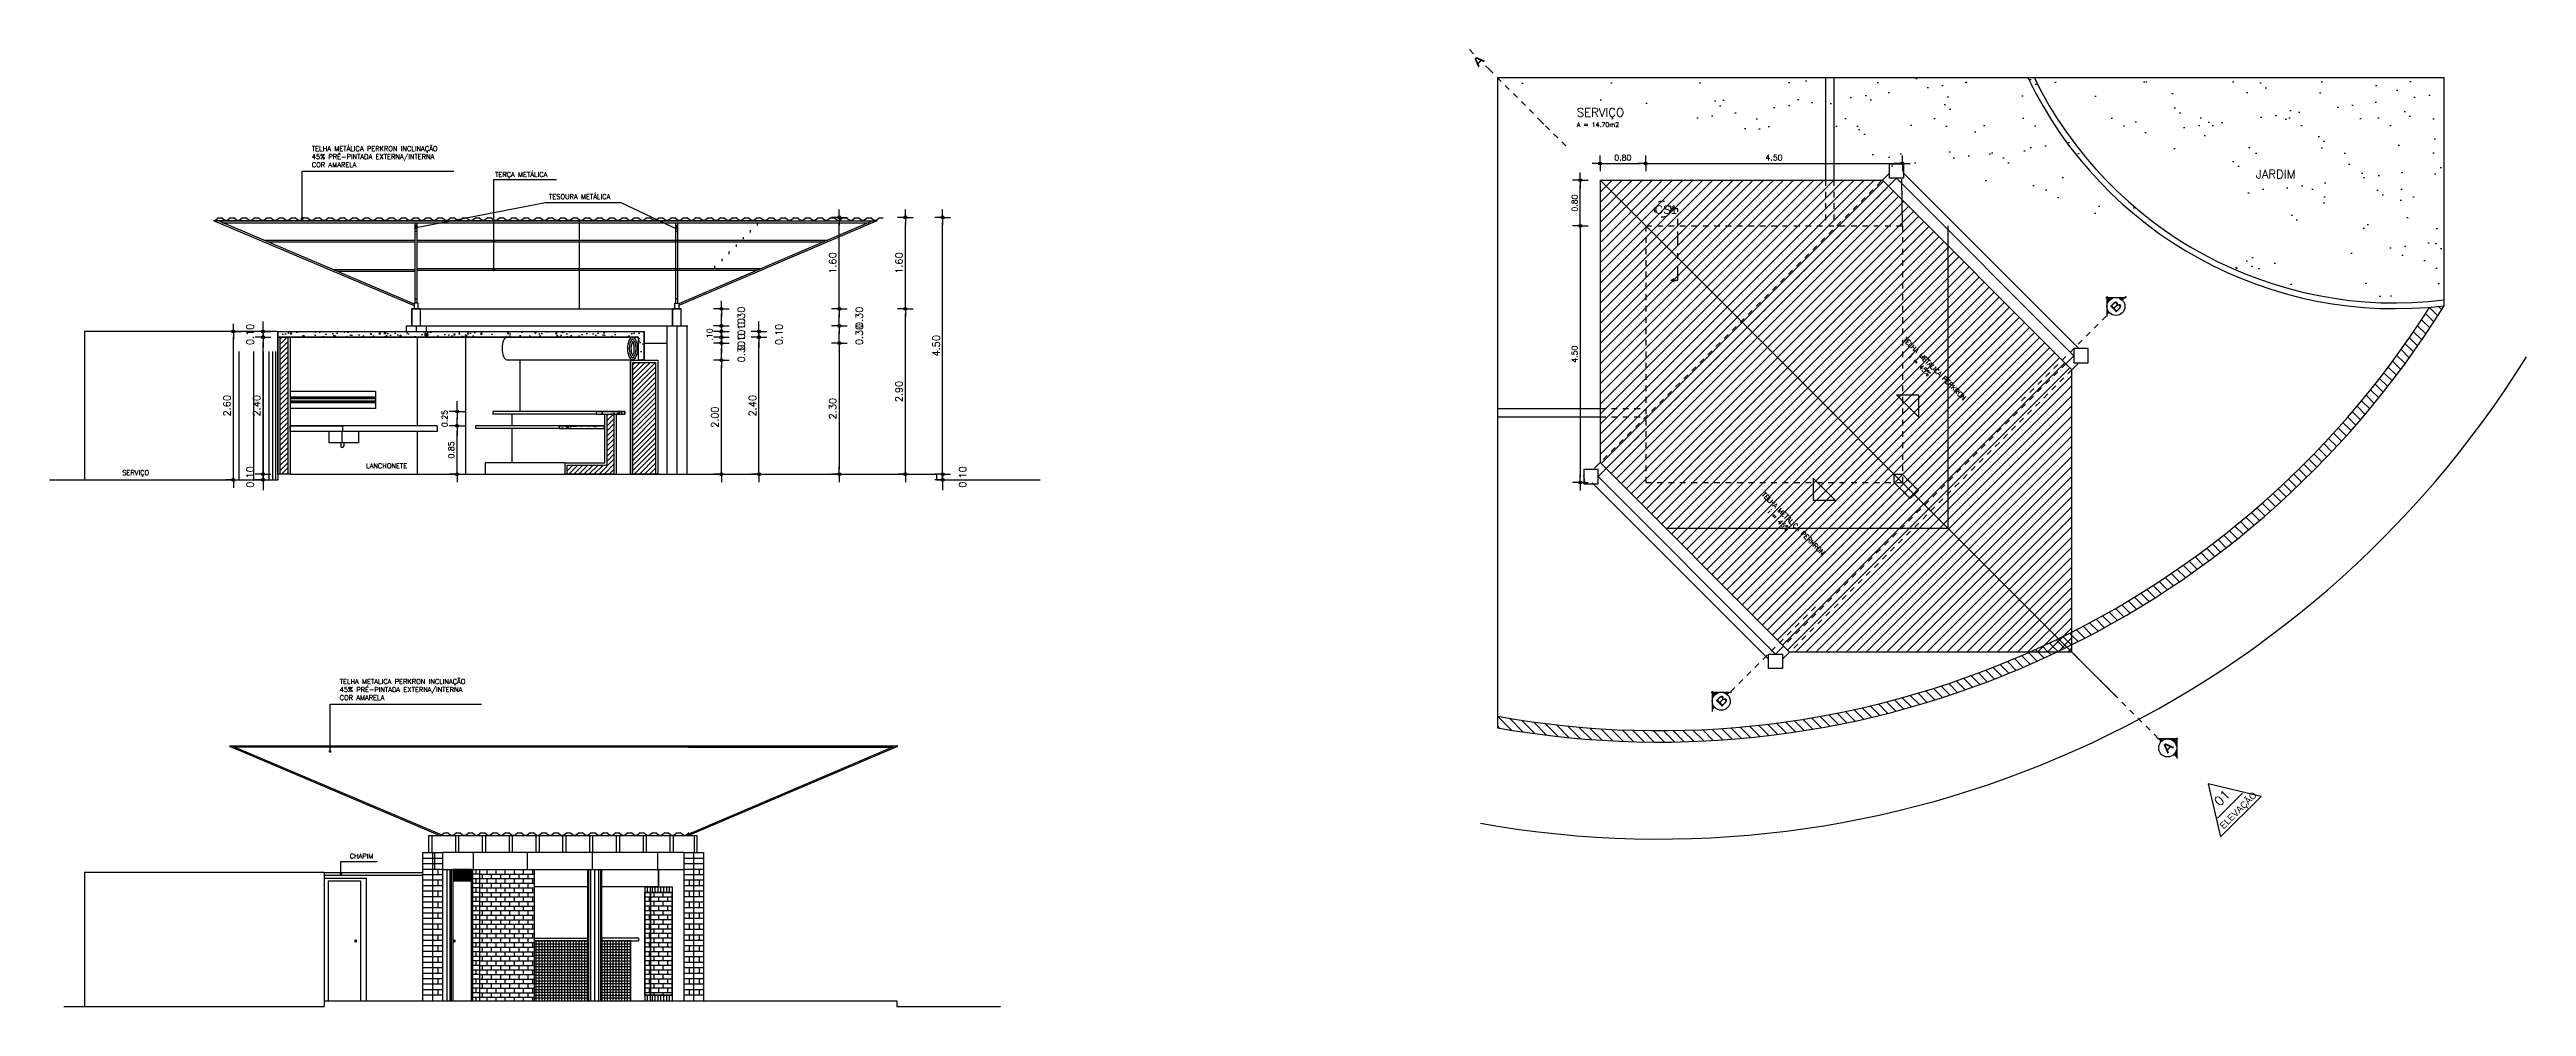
# Model space of a CAD drawing. Extents: x -599692 to 469028, y -9431878 to 9424999.
# Drawn here: x 2373.11 to 2416.55, y -459.07 to -442.29 of the extents above; entities that cross this region are included whole.
import ezdxf
from ezdxf.enums import TextEntityAlignment as Align

# ---------------------------------------------------------------- set-up
doc = ezdxf.new("R2010")
doc.units = 0
doc.header["$LTSCALE"] = 0.5
doc.header["$MEASUREMENT"] = 0
doc.header["$PDMODE"] = 34
for name, pattern in [('DASHDOT', [1, 0.5, -0.25, 0, -0.25]), ('DASHED', [0.75, 0.5, -0.25]), ('DIVIDE', [1.25, 0.5, -0.25, 0, -0.25, 0, -0.25]), ('DIVIDE2', [0.625, 0.25, -0.125, 0, -0.125, 0, -0.125]), ('HIDDEN', [0.375, 0.25, -0.125])]:
    doc.linetypes.add(name, pattern=pattern)
doc.layers.get('0').update_dxf_attribs({"linetype": 'CONTINUOUS'})
doc.layers.get('DEFPOINTS').update_dxf_attribs({"linetype": 'CONTINUOUS'})
for name, color, linetype in [('02', 9, 'CONTINUOUS'), ('COB4', 6, 'CONTINUOUS'), ('COTAS', 2, 'CONTINUOUS'), ('HACH', 8, 'CONTINUOUS'), ('HACHURA1', 8, 'CONTINUOUS'), ('LAYOUT', 7, 'CONTINUOUS'), ('MOBILIÁRIO', 7, 'CONTINUOUS'), ('P1', 1, 'CONTINUOUS'), ('P2', 2, 'CONTINUOUS'), ('P3', 3, 'CONTINUOUS'), ('P4', 6, 'CONTINUOUS'), ('P5', 6, 'DIVIDE'), ('P6', 4, 'CONTINUOUS'), ('PAREDE', 4, 'CONTINUOUS'), ('PAREDES', 4, 'CONTINUOUS'), ('PROJEÇÃO', 1, 'DASHED'), ('PROJEÇÃO2', 7, 'HIDDEN'), ('TXT3', 3, 'CONTINUOUS')]:
    doc.layers.add(name, color=color, linetype=linetype)
doc.styles.add('ARIAL_BLACK', font='')
doc.styles.add('ARQ', font='ROMANS.shx')
doc.styles.add('ROMANS', font='romans')
doc.styles.get('ARIAL_BLACK').set_extended_font_data('Arial Black')
doc.dimstyles.new('BOLA50$0', dxfattribs={"dimscale": 0.5, "dimtxt": 0.25, "dimasz": 0.18, "dimexe": 0.18, "dimexo": 0.0625, "dimgap": 0.1, "dimtad": 1, "dimzin": 0, "dimdsep": 46, "dimtxsty": 'ROMANS', "dimblk1": 'BOLA', "dimblk2": 'BOLA', "dimsah": 1, "dimcen": 0.09, "dimse1": 1, "dimse2": 1, "dimclrt": 256, "dimadec": 0, "dimazin": 0, "dimtfac": 1, "dimtofl": 0, "dimtmove": 2, "dimatfit": 3, "dimldrblk": 'BOLA', "dimfxl": 1, "dimtolj": 1, "dimtzin": 0, "dimarcsym": 0})
pattern_1 = [(315, (2363.23776, -448.59204), (0.08838835, 0.08838835), [])]
pattern_2 = [(45, (2634.273103, -568.6486), (-0.044194174, 0.044194174), [])]
pattern_3 = [(0, (2380.03438, -456.02635), (0, 0.08), []), (90, (2380.03438, -456.02635), (-0.08, 0.08), [0.08, -0.08])]

msp = doc.modelspace()

# ---------------------------------------------------------------- texts
at = {"color": 3, "style": 'ARQ'}
msp.add_attdef('01', text='', height=0.164, rotation=45, dxfattribs=at).set_placement((2411.266, -455.473), align=Align.CENTER)
at = {"layer": 'COTAS', "color": 3, "char_height": 0.085, "attachment_point": 4, "style": 'ROMANS'}
for s, insert in [('TELHA METÁLICA PERKRON INCLINAÇÃO\\P45% PRÉ-PINTADA EXTERNA/INTERNA\\PCOR AMARELA', (2377.712, -444.171, 220.911)), ('TERÇA METÁLICA', (2380.925, -444.495, 220.911)), ('TESOURA METÁLICA', (2381.871, -444.871, 220.911)), ('SERVIÇO', (2374.389, -449.722, 220.911)), ('LANCHONETE', (2378.663, -449.591, 220.911)), ('TELHA METALICA PERKRON INCLINAÇÃO\\P45% PRÉ-PINTADA EXTERNA/INTERNA\\PCOR AMARELA', (2378.201, -453.514)), ('CHAPIM', (2378.377, -456.434, -220.911))]:
    msp.add_mtext(s, dxfattribs=dict(at, insert=insert))
at = {"layer": 'COTAS', "color": 3, "style": 'ROMANS'}
for s, insert, char_height, attachment_point, rotation in [('\\A1;.10', (2384.689, -447.288), 0.1, 5, 90), ('TELHA METALICA PERKRON\\P     i = 45%', (2405.586, -447.406, 220.911), 0.085, 4, 315), ('TELHA METALICA PERKRON\\P     i = 45%', (2403.109, -450.123, 220.911), 0.085, 4, 315)]:
    msp.add_mtext(s, dxfattribs=dict(at, insert=insert, char_height=char_height, attachment_point=attachment_point, rotation=rotation))
at = {"layer": 'LAYOUT', "style": 'ARIAL_BLACK'}
for s, p in [('A', (2398.161, -442.612, 220.911)), ('B', (2409.342, -446.916, 220.911)), ('B', (2402.429, -453.829, 220.911))]:
    msp.add_text(s, height=0.158, rotation=45, dxfattribs=at).set_placement(p)
at = {"layer": 'LAYOUT', "style": 'ARIAL_BLACK', "text_generation_flag": 2}
msp.add_text('A', height=0.158, rotation=45, dxfattribs=at).set_placement((2410.376, -454.517, 220.911))
at = {"layer": 'MOBILIÁRIO', "color": 3}
msp.add_attdef('ELEVAÇÃO', text='', height=0.116, rotation=45, dxfattribs=at).set_placement((2411.533, -455.673), align=Align.CENTER)
at = {"layer": 'P3'}
msp.add_text('CS1', height=0.15, dxfattribs=at).set_placement((2401.261, -445.173))
at = {"layer": 'TXT3', "char_height": 0.15, "attachment_point": 4, "style": 'ROMANS'}
for s, insert in [('SERVIÇO\\P\\H0.08;A = 14.70m2', (2399.894, -443.484)), ('JARDIM', (2411.802, -444.477))]:
    msp.add_mtext(s, dxfattribs=dict(at, insert=insert))

# ---------------------------------------------------------------- blocks, each defined once
blk = doc.blocks.new('BOLA')
for q in [(-1.53, 0), (0, 1.53), (0, -1.53), (1.53, 0)]:
    blk.add_line((0, 0), q)
blk.add_circle((0, 0), 0.284)
blk = doc.blocks.new('*D198')
at = {"layer": 'COTAS', "color": 0, "lineweight": -2}
blk.add_line((2401.192, -444.288), (2405.512, -444.288), dxfattribs=at)
at = {"layer": 'DEFPOINTS', "color": 0}
for p in [(2405.602, -444.288), (2401.102, -445.384, -220.911), (2405.602, -445.384)]:
    blk.add_point(p, dxfattribs=at)
at = {"layer": 'COTAS', "color": 0, "lineweight": -2, "xscale": 0.09, "yscale": 0.09, "zscale": 0.09, "rotation": 180}
blk.add_blockref('BOLA', (2401.102, -444.288), dxfattribs=at)
at = {"layer": 'COTAS', "color": 0, "lineweight": -2, "xscale": 0.09, "yscale": 0.09, "zscale": 0.09}
blk.add_blockref('BOLA', (2405.602, -444.288), dxfattribs=at)
at = {"layer": 'COTAS', "insert": (2403.352, -444.188), "char_height": 0.1, "attachment_point": 5, "style": 'ROMANS'}
blk.add_mtext('\\A1;4.50', dxfattribs=at)
blk = doc.blocks.new('*D199')
at = {"layer": 'COTAS', "color": 0, "lineweight": -2}
blk.add_line((2400.392, -444.288), (2401.012, -444.288), dxfattribs=at)
at = {"layer": 'DEFPOINTS', "color": 0}
for p in [(2401.102, -444.288), (2400.302, -445.384, -220.911), (2401.102, -445.384, -220.911)]:
    blk.add_point(p, dxfattribs=at)
at = {"layer": 'COTAS', "color": 0, "lineweight": -2, "xscale": 0.09, "yscale": 0.09, "zscale": 0.09, "rotation": 180}
blk.add_blockref('BOLA', (2400.302, -444.288), dxfattribs=at)
at = {"layer": 'COTAS', "color": 0, "lineweight": -2, "xscale": 0.09, "yscale": 0.09, "zscale": 0.09}
blk.add_blockref('BOLA', (2401.102, -444.288), dxfattribs=at)
at = {"layer": 'COTAS', "insert": (2400.702, -444.188), "char_height": 0.1, "attachment_point": 5, "style": 'ROMANS'}
blk.add_mtext('\\A1;0.80', dxfattribs=at)
blk = doc.blocks.new('*D200')
at = {"layer": 'COTAS', "color": 0, "lineweight": -2}
blk.add_line((2399.955, -445.474), (2399.955, -449.794), dxfattribs=at)
at = {"layer": 'DEFPOINTS', "color": 0}
for p in [(2401.102, -445.384, -220.911), (2399.955, -449.884), (2401.102, -449.884)]:
    blk.add_point(p, dxfattribs=at)
at = {"layer": 'COTAS', "color": 0, "lineweight": -2, "xscale": 0.09, "yscale": 0.09, "zscale": 0.09}
for p, rotation in [((2399.955, -445.384), 90), ((2399.955, -449.884), 270)]:
    blk.add_blockref('BOLA', p, dxfattribs=dict(at, rotation=rotation))
at = {"layer": 'COTAS', "insert": (2399.855, -447.634), "char_height": 0.1, "attachment_point": 5, "rotation": 90, "style": 'ROMANS'}
blk.add_mtext('\\A1;4.50', dxfattribs=at)
blk = doc.blocks.new('*D201')
at = {"layer": 'COTAS', "color": 0, "lineweight": -2}
blk.add_line((2399.955, -445.294), (2399.955, -444.674), dxfattribs=at)
at = {"layer": 'DEFPOINTS', "color": 0}
for p in [(2399.955, -444.584), (2401.102, -444.584), (2401.102, -445.384)]:
    blk.add_point(p, dxfattribs=at)
at = {"layer": 'COTAS', "color": 0, "lineweight": -2, "xscale": 0.09, "yscale": 0.09, "zscale": 0.09}
for p, rotation in [((2399.955, -444.584), 90), ((2399.955, -445.384), 270)]:
    blk.add_blockref('BOLA', p, dxfattribs=dict(at, rotation=rotation))
at = {"layer": 'COTAS', "insert": (2399.855, -444.984), "char_height": 0.1, "attachment_point": 5, "rotation": 90, "style": 'ROMANS'}
blk.add_mtext('\\A1;0.80', dxfattribs=at)
blk = doc.blocks.new('*D202')
at = {"layer": 'COTAS', "color": 0, "lineweight": -2}
for p, q in [((2380.258, -448.548), (2380.258, -448.458)), ((2380.258, -448.978), (2380.258, -449.068))]:
    blk.add_line(p, q, dxfattribs=at)
at = {"layer": 'DEFPOINTS', "color": 0}
for p in [(2380.258, -448.638), (2380.885, -448.638, 220.911), (2380.584, -448.888, 220.911)]:
    blk.add_point(p, dxfattribs=at)
at = {"layer": 'COTAS', "color": 0, "lineweight": -2, "xscale": 0.09, "yscale": 0.09, "zscale": 0.09}
for p, rotation in [((2380.258, -448.638), 270), ((2380.258, -448.888), 90)]:
    blk.add_blockref('BOLA', p, dxfattribs=dict(at, rotation=rotation))
at = {"layer": 'COTAS', "insert": (2380.043, -448.763), "char_height": 0.1, "attachment_point": 5, "rotation": 90, "style": 'ROMANS'}
blk.add_mtext('\\A1;0.25', dxfattribs=at)
blk = doc.blocks.new('*D203')
at = {"layer": 'COTAS', "color": 0, "lineweight": -2}
blk.add_line((2380.258, -449.648), (2380.258, -448.978), dxfattribs=at)
at = {"layer": 'DEFPOINTS', "color": 0}
for p in [(2380.258, -448.888), (2380.584, -448.888, 220.911), (2380.584, -449.738)]:
    blk.add_point(p, dxfattribs=at)
at = {"layer": 'COTAS', "color": 0, "lineweight": -2, "xscale": 0.09, "yscale": 0.09, "zscale": 0.09}
for p, rotation in [((2380.258, -448.888), 90), ((2380.258, -449.738), 270)]:
    blk.add_blockref('BOLA', p, dxfattribs=dict(at, rotation=rotation))
at = {"layer": 'COTAS', "insert": (2380.158, -449.313), "char_height": 0.1, "attachment_point": 5, "rotation": 90, "style": 'ROMANS'}
blk.add_mtext('\\A1;0.85', dxfattribs=at)
blk = doc.blocks.new('*D204')
at = {"layer": 'COTAS', "color": 0, "lineweight": -2}
blk.add_line((2386.96, -446.748), (2386.96, -445.324), dxfattribs=at)
at = {"layer": 'DEFPOINTS', "color": 0}
for p in [(2386.96, -445.234), (2387.406, -445.234, 220.911), (2386.017, -446.838)]:
    blk.add_point(p, dxfattribs=at)
at = {"layer": 'COTAS', "color": 0, "lineweight": -2, "xscale": 0.09, "yscale": 0.09, "zscale": 0.09}
for p, rotation in [((2386.96, -445.234), 90), ((2386.96, -446.838), 270)]:
    blk.add_blockref('BOLA', p, dxfattribs=dict(at, rotation=rotation))
at = {"layer": 'COTAS', "insert": (2386.847, -446.036), "char_height": 0.125, "attachment_point": 5, "rotation": 90, "style": 'ROMANS'}
blk.add_mtext('\\A1;1.60', dxfattribs=at)
blk = doc.blocks.new('*D180')
at = {"layer": 'COTAS', "color": 0, "lineweight": -2}
blk.add_line((2386.96, -447.048), (2386.96, -446.928), dxfattribs=at)
at = {"layer": 'DEFPOINTS', "color": 0}
for p in [(2386.017, -446.838), (2386.96, -446.838), (2385.744, -447.138, 220.911)]:
    blk.add_point(p, dxfattribs=at)
at = {"layer": 'COTAS', "color": 0, "lineweight": -2, "xscale": 0.09, "yscale": 0.09, "zscale": 0.09}
for p, rotation in [((2386.96, -446.838), 90), ((2386.96, -447.138), 270)]:
    blk.add_blockref('BOLA', p, dxfattribs=dict(at, rotation=rotation))
at = {"layer": 'COTAS', "insert": (2387.312, -446.988), "char_height": 0.125, "attachment_point": 5, "rotation": 90, "style": 'ROMANS'}
blk.add_mtext('\\A1;0.30', dxfattribs=at)
blk = doc.blocks.new('*D181')
at = {"layer": 'COTAS', "color": 0, "lineweight": -2}
blk.add_line((2386.96, -447.348), (2386.96, -447.228), dxfattribs=at)
at = {"layer": 'DEFPOINTS', "color": 0}
for p in [(2385.744, -447.138, 220.911), (2386.96, -447.138), (2385.744, -447.438)]:
    blk.add_point(p, dxfattribs=at)
at = {"layer": 'COTAS', "color": 0, "lineweight": -2, "xscale": 0.09, "yscale": 0.09, "zscale": 0.09}
for p, rotation in [((2386.96, -447.138), 90), ((2386.96, -447.438), 270)]:
    blk.add_blockref('BOLA', p, dxfattribs=dict(at, rotation=rotation))
at = {"layer": 'COTAS', "insert": (2387.312, -447.288), "char_height": 0.125, "attachment_point": 5, "rotation": 90, "style": 'ROMANS'}
blk.add_mtext('\\A1;0.30', dxfattribs=at)
blk = doc.blocks.new('*D182')
at = {"layer": 'COTAS', "color": 0, "lineweight": -2}
blk.add_line((2386.96, -447.528), (2386.96, -449.648), dxfattribs=at)
at = {"layer": 'DEFPOINTS', "color": 0}
for p in [(2385.744, -447.438), (2385.744, -449.738, 220.911), (2386.96, -449.738)]:
    blk.add_point(p, dxfattribs=at)
at = {"layer": 'COTAS', "color": 0, "lineweight": -2, "xscale": 0.09, "yscale": 0.09, "zscale": 0.09}
for p, rotation in [((2386.96, -447.438), 90), ((2386.96, -449.738), 270)]:
    blk.add_blockref('BOLA', p, dxfattribs=dict(at, rotation=rotation))
at = {"layer": 'COTAS', "insert": (2386.847, -448.588), "char_height": 0.125, "attachment_point": 5, "rotation": 90, "style": 'ROMANS'}
blk.add_mtext('\\A1;2.30', dxfattribs=at)
blk = doc.blocks.new('*D183')
at = {"layer": 'COTAS', "color": 0, "lineweight": -2}
blk.add_line((2388.121, -446.748), (2388.121, -445.324), dxfattribs=at)
at = {"layer": 'DEFPOINTS', "color": 0}
for p in [(2387.772, -445.234, 220.911), (2388.121, -445.234), (2385.887, -446.838)]:
    blk.add_point(p, dxfattribs=at)
at = {"layer": 'COTAS', "color": 0, "lineweight": -2, "xscale": 0.09, "yscale": 0.09, "zscale": 0.09}
for p, rotation in [((2388.121, -445.234), 90), ((2388.121, -446.838), 270)]:
    blk.add_blockref('BOLA', p, dxfattribs=dict(at, rotation=rotation))
at = {"layer": 'COTAS', "insert": (2388.009, -446.036), "char_height": 0.125, "attachment_point": 5, "rotation": 90, "style": 'ROMANS'}
blk.add_mtext('\\A1;1.60', dxfattribs=at)
blk = doc.blocks.new('*D184')
at = {"layer": 'COTAS', "color": 0, "lineweight": -2}
blk.add_line((2388.121, -449.648), (2388.121, -446.928), dxfattribs=at)
at = {"layer": 'DEFPOINTS', "color": 0}
for p in [(2385.887, -446.838), (2388.121, -446.838), (2385.962, -449.738, 220.911)]:
    blk.add_point(p, dxfattribs=at)
at = {"layer": 'COTAS', "color": 0, "lineweight": -2, "xscale": 0.09, "yscale": 0.09, "zscale": 0.09}
for p, rotation in [((2388.121, -446.838), 90), ((2388.121, -449.738), 270)]:
    blk.add_blockref('BOLA', p, dxfattribs=dict(at, rotation=rotation))
at = {"layer": 'COTAS', "insert": (2388.009, -448.288), "char_height": 0.125, "attachment_point": 5, "rotation": 90, "style": 'ROMANS'}
blk.add_mtext('\\A1;2.90', dxfattribs=at)
blk = doc.blocks.new('*D185')
at = {"layer": 'COTAS', "color": 0, "lineweight": -2}
blk.add_line((2388.773, -449.648), (2388.773, -445.324), dxfattribs=at)
at = {"layer": 'DEFPOINTS', "color": 0}
for p in [(2387.627, -445.234, 220.911), (2388.773, -445.234), (2388.667, -449.738)]:
    blk.add_point(p, dxfattribs=at)
at = {"layer": 'COTAS', "color": 0, "lineweight": -2, "xscale": 0.09, "yscale": 0.09, "zscale": 0.09}
for p, rotation in [((2388.773, -445.234), 90), ((2388.773, -449.738), 270)]:
    blk.add_blockref('BOLA', p, dxfattribs=dict(at, rotation=rotation))
at = {"layer": 'COTAS', "insert": (2388.661, -447.486), "char_height": 0.125, "attachment_point": 5, "rotation": 90, "style": 'ROMANS'}
blk.add_mtext('\\A1;4.50', dxfattribs=at)
blk = doc.blocks.new('_Dot')
at = {"color": 0, "linetype": 'ByBlock', "lineweight": -2}
blk.add_line((-0.5, 0), (-1, 0), dxfattribs=at)
at = {"color": 0, "linetype": 'ByBlock', "const_width": 0.5}
blk.add_lwpolyline([(-0.25, 0, 1), (0.25, 0, 1)], format="xyb", close=True, dxfattribs=at)
blk = doc.blocks.new('*D186')
at = {"layer": 'COTAS', "color": 0, "lineweight": -2}
for p, q in [((2388.773, -449.648), (2388.773, -449.558)), ((2388.773, -449.928), (2388.773, -450.018))]:
    blk.add_line(p, q, dxfattribs=at)
at = {"layer": 'DEFPOINTS', "color": 0}
for p in [(2388.636, -449.738), (2388.636, -449.838), (2388.773, -449.838)]:
    blk.add_point(p, dxfattribs=at)
at = {"layer": 'COTAS', "color": 0, "lineweight": -2, "xscale": 0.09, "yscale": 0.09, "zscale": 0.09}
for p, rotation in [((2388.773, -449.738), 270), ((2388.773, -449.838), 90)]:
    blk.add_blockref('BOLA', p, dxfattribs=dict(at, rotation=rotation))
at = {"layer": 'COTAS', "insert": (2389.126, -449.788), "char_height": 0.125, "attachment_point": 5, "rotation": 90, "style": 'ROMANS'}
blk.add_mtext('\\A1;0.10', dxfattribs=at)
blk = doc.blocks.new('*D187')
at = {"layer": 'COTAS', "color": 0, "lineweight": -2}
for p, q in [((2376.858, -449.648), (2376.858, -449.558)), ((2376.858, -449.928), (2376.858, -450.018))]:
    blk.add_line(p, q, dxfattribs=at)
at = {"layer": 'DEFPOINTS', "color": 0}
for p in [(2376.858, -449.738), (2377.119, -449.738, 220.911), (2377.119, -449.838, 220.911)]:
    blk.add_point(p, dxfattribs=at)
at = {"layer": 'COTAS', "color": 0, "lineweight": -2, "xscale": 0.09, "yscale": 0.09, "zscale": 0.09}
for p, rotation in [((2376.858, -449.738), 270), ((2376.858, -449.838), 90)]:
    blk.add_blockref('BOLA', p, dxfattribs=dict(at, rotation=rotation))
at = {"layer": 'COTAS', "insert": (2376.63, -449.788), "char_height": 0.125, "attachment_point": 5, "rotation": 90, "style": 'ROMANS'}
blk.add_mtext('\\A1;0.10', dxfattribs=at)
blk = doc.blocks.new('*D188')
at = {"layer": 'COTAS', "color": 0, "lineweight": -2}
blk.add_line((2376.858, -449.648), (2376.858, -447.428), dxfattribs=at)
at = {"layer": 'DEFPOINTS', "color": 0}
for p in [(2376.858, -447.338), (2377.119, -447.338, 220.911), (2377.119, -449.738, 220.911)]:
    blk.add_point(p, dxfattribs=at)
at = {"layer": 'COTAS', "color": 0, "lineweight": -2, "xscale": 0.09, "yscale": 0.09, "zscale": 0.09}
for p, rotation in [((2376.858, -447.338), 90), ((2376.858, -449.738), 270)]:
    blk.add_blockref('BOLA', p, dxfattribs=dict(at, rotation=rotation))
at = {"layer": 'COTAS', "insert": (2376.745, -448.538), "char_height": 0.125, "attachment_point": 5, "rotation": 90, "style": 'ROMANS'}
blk.add_mtext('\\A1;2.40', dxfattribs=at)
blk = doc.blocks.new('*D189')
at = {"layer": 'COTAS', "color": 0, "lineweight": -2}
for p, q in [((2376.858, -447.148), (2376.858, -447.058)), ((2376.858, -447.428), (2376.858, -447.518))]:
    blk.add_line(p, q, dxfattribs=at)
at = {"layer": 'DEFPOINTS', "color": 0}
for p in [(2376.858, -447.238), (2377.119, -447.238, 441.822), (2377.119, -447.338, 220.911)]:
    blk.add_point(p, dxfattribs=at)
at = {"layer": 'COTAS', "color": 0, "lineweight": -2, "xscale": 0.09, "yscale": 0.09, "zscale": 0.09}
for p, rotation in [((2376.858, -447.238), 270), ((2376.858, -447.338), 90)]:
    blk.add_blockref('BOLA', p, dxfattribs=dict(at, rotation=rotation))
at = {"layer": 'COTAS', "insert": (2376.63, -447.288), "char_height": 0.125, "attachment_point": 5, "rotation": 90, "style": 'ROMANS'}
blk.add_mtext('\\A1;0.10', dxfattribs=at)
blk = doc.blocks.new('*D190')
at = {"layer": 'COTAS', "color": 0, "lineweight": -2}
blk.add_line((2376.337, -449.748), (2376.337, -447.328), dxfattribs=at)
at = {"layer": 'DEFPOINTS', "color": 0}
for p in [(2376.337, -447.238), (2376.72, -447.238), (2376.72, -449.838)]:
    blk.add_point(p, dxfattribs=at)
at = {"layer": 'COTAS', "color": 0, "lineweight": -2, "xscale": 0.09, "yscale": 0.09, "zscale": 0.09}
for p, rotation in [((2376.337, -447.238), 90), ((2376.337, -449.838), 270)]:
    blk.add_blockref('BOLA', p, dxfattribs=dict(at, rotation=rotation))
at = {"layer": 'COTAS', "insert": (2376.224, -448.538), "char_height": 0.125, "attachment_point": 5, "rotation": 90, "style": 'ROMANS'}
blk.add_mtext('\\A1;2.60', dxfattribs=at)
blk = doc.blocks.new('*D191')
at = {"layer": 'COTAS', "color": 0, "lineweight": -2}
blk.add_line((2384.893, -449.648), (2384.893, -447.828), dxfattribs=at)
at = {"layer": 'DEFPOINTS', "color": 0}
for p in [(2384.055, -447.738, 220.911), (2384.893, -447.738), (2384.055, -449.738, 220.911)]:
    blk.add_point(p, dxfattribs=at)
at = {"layer": 'COTAS', "color": 0, "lineweight": -2, "xscale": 0.09, "yscale": 0.09, "zscale": 0.09}
for p, rotation in [((2384.893, -447.738), 90), ((2384.893, -449.738), 270)]:
    blk.add_blockref('BOLA', p, dxfattribs=dict(at, rotation=rotation))
at = {"layer": 'COTAS', "insert": (2384.78, -448.738), "char_height": 0.125, "attachment_point": 5, "rotation": 90, "style": 'ROMANS'}
blk.add_mtext('\\A1;2.00', dxfattribs=at)
blk = doc.blocks.new('*D192')
at = {"layer": 'COTAS', "color": 0, "lineweight": -2}
blk.add_line((2384.893, -447.648), (2384.893, -447.528), dxfattribs=at)
at = {"layer": 'DEFPOINTS', "color": 0}
for p in [(2384.055, -447.738, 220.911), (2384.563, -447.438, 220.911), (2384.893, -447.438)]:
    blk.add_point(p, dxfattribs=at)
at = {"layer": 'COTAS', "color": 0, "lineweight": -2, "xscale": 0.09, "yscale": 0.09, "zscale": 0.09}
for p, rotation in [((2384.893, -447.438), 90), ((2384.893, -447.738), 270)]:
    blk.add_blockref('BOLA', p, dxfattribs=dict(at, rotation=rotation))
at = {"layer": 'COTAS', "insert": (2385.245, -447.588), "char_height": 0.125, "attachment_point": 5, "rotation": 90, "style": 'ROMANS'}
blk.add_mtext('\\A1;0.30', dxfattribs=at)
blk = doc.blocks.new('*D193')
at = {"layer": 'COTAS', "color": 0, "lineweight": -2}
for p, q in [((2384.893, -447.248), (2384.893, -447.158)), ((2384.893, -447.528), (2384.893, -447.618))]:
    blk.add_line(p, q, dxfattribs=at)
at = {"layer": 'DEFPOINTS', "color": 0}
for p in [(2383.716, -447.338, 220.911), (2384.893, -447.338), (2384.563, -447.438, 220.911)]:
    blk.add_point(p, dxfattribs=at)
at = {"layer": 'COTAS', "color": 0, "lineweight": -2, "xscale": 0.09, "yscale": 0.09, "zscale": 0.09}
for p, rotation in [((2384.893, -447.338), 270), ((2384.893, -447.438), 90)]:
    blk.add_blockref('BOLA', p, dxfattribs=dict(at, rotation=rotation))
at = {"layer": 'COTAS', "insert": (2385.245, -447.388), "char_height": 0.125, "attachment_point": 5, "rotation": 90, "style": 'ROMANS'}
blk.add_mtext('\\A1;0.10', dxfattribs=at)
blk = doc.blocks.new('*D194')
at = {"layer": 'COTAS', "color": 0, "lineweight": -2}
for p, q in [((2384.893, -447.048), (2384.893, -446.958)), ((2384.893, -447.328), (2384.893, -447.418))]:
    blk.add_line(p, q, dxfattribs=at)
at = {"layer": 'DEFPOINTS', "color": 0}
for p in [(2383.816, -447.238, 220.911), (2384.213, -447.138, 441.822), (2384.893, -447.138)]:
    blk.add_point(p, dxfattribs=at)
at = {"layer": 'COTAS', "color": 0, "lineweight": -2, "xscale": 0.09, "yscale": 0.09, "zscale": 0.09}
for p, rotation in [((2384.893, -447.138), 270), ((2384.893, -447.238), 90)]:
    blk.add_blockref('BOLA', p, dxfattribs=dict(at, rotation=rotation))
at = {"layer": 'COTAS', "insert": (2385.245, -447.188), "char_height": 0.125, "attachment_point": 5, "rotation": 90, "style": 'ROMANS'}
blk.add_mtext('\\A1;0.10', dxfattribs=at)
blk = doc.blocks.new('*D195')
at = {"layer": 'COTAS', "color": 0, "lineweight": -2}
blk.add_line((2384.893, -447.048), (2384.893, -446.928), dxfattribs=at)
at = {"layer": 'DEFPOINTS', "color": 0}
for p in [(2384.313, -446.838, 220.911), (2384.893, -446.838), (2384.213, -447.138, 441.822)]:
    blk.add_point(p, dxfattribs=at)
at = {"layer": 'COTAS', "color": 0, "lineweight": -2, "xscale": 0.09, "yscale": 0.09, "zscale": 0.09}
for p, rotation in [((2384.893, -446.838), 90), ((2384.893, -447.138), 270)]:
    blk.add_blockref('BOLA', p, dxfattribs=dict(at, rotation=rotation))
at = {"layer": 'COTAS', "insert": (2385.245, -446.988), "char_height": 0.125, "attachment_point": 5, "rotation": 90, "style": 'ROMANS'}
blk.add_mtext('\\A1;0.30', dxfattribs=at)
blk = doc.blocks.new('*D196')
at = {"layer": 'COTAS', "color": 0, "lineweight": -2}
blk.add_line((2385.552, -449.648), (2385.552, -447.428), dxfattribs=at)
at = {"layer": 'DEFPOINTS', "color": 0}
for p in [(2383.716, -447.338, 220.911), (2385.552, -447.338), (2384.055, -449.738, 220.911)]:
    blk.add_point(p, dxfattribs=at)
at = {"layer": 'COTAS', "color": 0, "lineweight": -2, "xscale": 0.09, "yscale": 0.09, "zscale": 0.09}
for p, rotation in [((2385.552, -447.338), 90), ((2385.552, -449.738), 270)]:
    blk.add_blockref('BOLA', p, dxfattribs=dict(at, rotation=rotation))
at = {"layer": 'COTAS', "insert": (2385.44, -448.538), "char_height": 0.125, "attachment_point": 5, "rotation": 90, "style": 'ROMANS'}
blk.add_mtext('\\A1;2.40', dxfattribs=at)
blk = doc.blocks.new('*D197')
at = {"layer": 'COTAS', "color": 0, "lineweight": -2}
for p, q in [((2385.552, -447.148), (2385.552, -447.058)), ((2385.552, -447.428), (2385.552, -447.518))]:
    blk.add_line(p, q, dxfattribs=at)
at = {"layer": 'DEFPOINTS', "color": 0}
for p in [(2383.716, -447.338, 220.911), (2383.816, -447.238, 220.911), (2385.552, -447.238)]:
    blk.add_point(p, dxfattribs=at)
at = {"layer": 'COTAS', "color": 0, "lineweight": -2, "xscale": 0.09, "yscale": 0.09, "zscale": 0.09}
for p, rotation in [((2385.552, -447.238), 270), ((2385.552, -447.338), 90)]:
    blk.add_blockref('BOLA', p, dxfattribs=dict(at, rotation=rotation))
at = {"layer": 'COTAS', "insert": (2385.905, -447.288), "char_height": 0.125, "attachment_point": 5, "rotation": 90, "style": 'ROMANS'}
blk.add_mtext('\\A1;0.10', dxfattribs=at)

# ---------------------------------------------------------------- dimensions: what is measured, and where the dimension line sits
at = {"layer": 'COTAS'}
for base, p1, p2, picture, middle in [((2401.102, -444.288, 441.822), (2400.302, -445.384, 220.911), (2401.102, -445.384, 220.911), '*D199', (2400.702, -444.188, 441.822)), ((2405.602, -444.288, 441.822), (2401.102, -445.384, 220.911), (2405.602, -445.384, 441.822), '*D198', (2403.352, -444.188, 441.822))]:
    dim = msp.add_linear_dim(base=base, p1=p1, p2=p2, dimstyle='BOLA50$0', override={"dimtxt": 0.2, "dimasz": 0.18, "dimtdec": 2}, dxfattribs=at)
    dim.commit()
    dim.dimension.update_dxf_attribs({"geometry": picture, "text_midpoint": middle})
for base, p1, p2, picture, middle in [((2399.955, -444.584, 441.822), (2401.102, -445.384, 441.822), (2401.102, -444.584, 441.822), '*D201', (2399.855, -444.984, 441.822)), ((2399.955, -449.884, 441.822), (2401.102, -445.384, 220.911), (2401.102, -449.884, 441.822), '*D200', (2399.855, -447.634, 441.822)), ((2380.258, -448.638, 220.911), (2380.584, -448.888, 441.822), (2380.885, -448.638, 441.822), '*D202', (2380.043, -448.763, 220.911)), ((2380.258, -448.888, 220.911), (2380.584, -449.738, 220.911), (2380.584, -448.888, 441.822), '*D203', (2380.158, -449.313, 220.911))]:
    dim = msp.add_linear_dim(base=base, p1=p1, p2=p2, angle=90, dimstyle='BOLA50$0', override={"dimtxt": 0.2, "dimasz": 0.18, "dimtdec": 2}, dxfattribs=at)
    dim.commit()
    dim.dimension.update_dxf_attribs({"geometry": picture, "text_midpoint": middle})
for base, p1, p2, picture, middle in [((2388.121, -445.234, 220.911), (2385.887, -446.838, 220.911), (2387.772, -445.234, 441.822), '*D183', (2388.009, -446.036, 220.911)), ((2386.96, -445.234, 220.911), (2386.017, -446.838, 220.911), (2387.406, -445.234, 441.822), '*D204', (2386.847, -446.036, 220.911)), ((2388.773, -445.234, 220.911), (2388.667, -449.738, 220.911), (2387.627, -445.234, 441.822), '*D185', (2388.661, -447.486, 220.911)), ((2384.893, -446.838), (2384.213, -447.138, 441.822), (2384.313, -446.838, 220.911), '*D195', (2385.245, -446.988)), ((2386.96, -446.838, 220.911), (2385.744, -447.138, 441.822), (2386.017, -446.838, 220.911), '*D180', (2387.312, -446.988, 220.911)), ((2388.121, -446.838, 220.911), (2385.962, -449.738, 441.822), (2385.887, -446.838, 220.911), '*D184', (2388.009, -448.288, 220.911)), ((2376.337, -447.238), (2376.72, -449.838), (2376.72, -447.238), '*D190', (2376.224, -448.538)), ((2376.858, -447.238), (2377.119, -447.338, 220.911), (2377.119, -447.238, 441.822), '*D189', (2376.63, -447.288)), ((2376.858, -447.338), (2377.119, -449.738, 220.911), (2377.119, -447.338, 220.911), '*D188', (2376.745, -448.538)), ((2385.552, -447.238), (2383.716, -447.338, 220.911), (2383.816, -447.238, 220.911), '*D197', (2385.905, -447.288)), ((2384.893, -447.338), (2384.563, -447.438, 220.911), (2383.716, -447.338, 220.911), '*D193', (2385.245, -447.388)), ((2385.552, -447.338), (2384.055, -449.738, 220.911), (2383.716, -447.338, 220.911), '*D196', (2385.44, -448.538)), ((2384.893, -447.138), (2383.816, -447.238, 220.911), (2384.213, -447.138, 441.822), '*D194', (2385.245, -447.188)), ((2384.893, -447.438), (2384.055, -447.738, 220.911), (2384.563, -447.438, 220.911), '*D192', (2385.245, -447.588)), ((2386.96, -447.138, 220.911), (2385.744, -447.438, 220.911), (2385.744, -447.138, 441.822), '*D181', (2387.312, -447.288, 220.911)), ((2386.96, -449.738, 220.911), (2385.744, -447.438, 220.911), (2385.744, -449.738, 441.822), '*D182', (2386.847, -448.588, 220.911)), ((2384.893, -447.738), (2384.055, -449.738, 220.911), (2384.055, -447.738, 220.911), '*D191', (2384.78, -448.738)), ((2376.858, -449.738), (2377.119, -449.838, 220.911), (2377.119, -449.738, 220.911), '*D187', (2376.63, -449.788)), ((2388.773, -449.838, 220.911), (2388.636, -449.738, 220.911), (2388.636, -449.838, 220.911), '*D186', (2389.126, -449.788, 220.911))]:
    dim = msp.add_linear_dim(base=base, p1=p1, p2=p2, angle=90, dimstyle='BOLA50$0', dxfattribs=at)
    dim.commit()
    dim.dimension.update_dxf_attribs({"geometry": picture, "text_midpoint": middle})

# ---------------------------------------------------------------- hatches: boundary and pattern name
at = {"layer": '02'}
h = msp.add_hatch(dxfattribs=at)
h.set_pattern_fill('AR-SAND', color=256, scale=0.5, style=0)
h.set_pattern_definition([(37.5, (2363.23776, -448.592), (-0.031497, 0.963412), [0, -0.76, 0, -0.85, 0, -0.8125]), (7.5, (2363.2378, -448.592), (0.884888, 1.411073), [0, -0.41, 0, -0.685, 0, -0.2625]), (327.5, (2362.6228, -448.592), (1.557071, 0.00283), [0, -0.25, 0, -0.9, 0, -1.175]), (317.5, (2362.6228, -448.592), (1.503063, 0.438838), [0, -0.125, 0, -0.59, 0, -0.675])])
edge = h.paths.add_edge_path()
edge.add_arc((2414.246, -439.685), 7.05, 206.0726, 276.9763)
edge.add_line((2398.502, -442.784), (2415.102, -442.784))
edge.add_line((2415.102, -446.784), (2415.102, -442.784))
h = msp.add_hatch(dxfattribs=at)
h.set_pattern_fill('LINE', color=256, angle=315, style=0)
h.set_pattern_definition(pattern_1)
h.paths.add_polyline_path([(2408.576, -452.505), (2408.576, -452.729, 0.138808), (2415.102, -446.784, -0.008876), (2414.85, -446.81, -0.134747)])
h = msp.add_hatch(dxfattribs=at)
h.set_pattern_fill('LINE', color=256, angle=315, style=0)
h.set_pattern_definition(pattern_1)
h.paths.add_polyline_path([(2408.312, -452.857, 0.003042), (2408.49, -452.771), (2408.34, -452.622, -0.008722), (2407.834, -452.857)])
h.paths.add_polyline_path([(2408.34, -452.622), (2408.49, -452.771, 0.00148), (2408.576, -452.729), (2408.576, -452.505, -0.004106)])
h = msp.add_hatch(dxfattribs=at)
h.set_pattern_fill('LINE', color=256, angle=315, style=0)
h.set_pattern_definition(pattern_1)
h.paths.add_polyline_path([(2398.502, -453.981), (2398.502, -454.184, 0.156439), (2408.312, -452.857), (2407.834, -452.857, -0.150104)])
at = {"layer": 'COTAS'}
h = msp.add_hatch(dxfattribs=at)
h.set_pattern_fill('ANSI32', color=256, scale=0.1, angle=315, style=0)
h.set_pattern_definition([(0, (2438.305053, -425.789535), (1e-17, 0.0375), []), (0, (2438.317553, -425.802035), (1e-17, 0.0375), [])])
h.paths.add_polyline_path([(2380.505, -456.67), (2380.185, -456.67), (2380.185, -456.85), (2380.505, -456.85)])
at = {"layer": 'HACHURA1'}
h = msp.add_hatch(dxfattribs=at)
h.set_pattern_fill('ANSI31', color=256, angle=360, style=0)
h.set_pattern_definition([(45, (2417.70702, -460.27057), (-0.08838835, 0.08838835), [])])
edge = h.paths.add_edge_path()
edge.add_line((2400.302, -449.534), (2403.626, -452.857))
edge.add_line((2400.302, -444.584), (2400.302, -449.534))
edge.add_line((2400.302, -444.584), (2405.252, -444.584))
edge.add_line((2408.576, -447.907), (2405.252, -444.584))
edge.add_line((2408.576, -452.857), (2408.576, -447.907))
edge.add_line((2408.576, -452.857), (2403.626, -452.857))
h = msp.add_hatch(dxfattribs=at)
h.set_pattern_fill('ANSI31', color=256, scale=0.5, style=0)
h.set_pattern_definition(pattern_2)
h.paths.add_polyline_path([(2377.159, -447.338), (2377.291, -447.338), (2377.291, -449.738), (2377.159, -449.738)])
h = msp.add_hatch(dxfattribs=at)
h.set_pattern_fill('ANSI31', color=256, scale=0.5, style=0)
h.set_pattern_definition(pattern_2)
h.paths.add_polyline_path([(2383.342, -447.778), (2383.74, -447.778), (2383.74, -449.738), (2383.342, -449.738)])
h = msp.add_hatch(dxfattribs=at)
h.set_pattern_fill('AR-SAND', color=2, scale=0.05, style=0)
h.set_pattern_definition([(37.5, (2469.848934, -458.99193), (-0.00314967, 0.09634119), [0, -0.076, 0, -0.085, 0, -0.08125]), (7.5, (2469.84893, -458.99193), (0.08848884, 0.1411073), [0, -0.041, 0, -0.0685, 0, -0.02625]), (327.5, (2469.787434, -458.99193), (0.15570709, 0.00028295), [0, -0.025, 0, -0.09, 0, -0.1175]), (317.5, (2469.78743, -458.99193), (0.15030633, 0.04388378), [0, -0.0125, 0, -0.059, 0, -0.0675])])
h.paths.add_polyline_path([(2383.2, -448.638), (2382.7, -448.638), (2382.7, -448.688), (2383.2, -448.688)])
h.paths.add_polyline_path([(2382.85, -448.888), (2382.05, -448.888), (2382.05, -448.938), (2382.85, -448.938)])
edge = h.paths.add_edge_path(flags=17)
edge.add_line((2382.7, -448.638), (2383.2, -448.638))
h = msp.add_hatch(dxfattribs=at)
h.set_pattern_fill('ANSI31', color=256, scale=0.5, style=0)
h.set_pattern_definition(pattern_2)
h.paths.add_polyline_path([(2383.01, -448.688), (2383.01, -449.738), (2382.19, -449.738), (2382.19, -449.578), (2382.89, -449.578), (2382.892, -448.688)])
h = msp.add_hatch(dxfattribs=at)
h.set_pattern_fill('AR-B816', color=256, scale=0.01, style=0)
h.set_pattern_definition(pattern_3)
h.paths.add_polyline_path([(2380.655, -456.67), (2380.53, -456.67), (2380.53, -458.97), (2380.655, -458.97)])
h = msp.add_hatch(dxfattribs=at)
h.set_pattern_fill('AR-B816', color=256, scale=0.01, style=0)
h.set_pattern_definition([(0, (2438.30505, -425.789535), (0, 0.08), []), (90, (2438.30505, -425.789535), (-0.08, 0.08), [0.08, -0.08])])
h.paths.add_polyline_path([(2381.61, -456.67), (2380.655, -456.67), (2380.655, -458.97), (2381.61, -458.97)])
h = msp.add_hatch(dxfattribs=at)
h.set_pattern_fill('AR-B816', color=256, scale=0.01, style=0)
h.set_pattern_definition(pattern_3)
h.paths.add_polyline_path([(2383.65, -457.07), (2383.55, -457.07), (2383.55, -458.87), (2383.65, -458.87)])
h.paths.add_polyline_path([(2384.029, -457.07), (2383.65, -457.07), (2383.65, -458.87), (2384.029, -458.87)])
h = msp.add_hatch(dxfattribs=at)
h.set_pattern_fill('NET', color=256, scale=0.4, style=0)
h.set_pattern_definition([(0, (2383.29852, -458.970143), (0, 0.05), []), (90, (2383.29852, -458.970143), (-0.05, 3e-18), [])])
h.paths.add_polyline_path([(2382.55, -457.92), (2381.61, -457.92), (2381.61, -458.97), (2382.55, -458.97)])
h.paths.add_polyline_path([(2383.299, -457.92), (2382.8, -457.92), (2382.8, -458.97), (2383.099, -458.97), (2383.299, -458.97)])
at = {"layer": 'LAYOUT'}
h = msp.add_hatch(color=256, dxfattribs=at)
h.paths.add_polyline_path([(2409.189, -446.797), (2409.189, -446.639), (2409.347, -446.639, 0.198912), (2409.235, -446.686, 0.198912)])
h.paths.add_polyline_path([(2409.347, -446.639), (2409.504, -446.639), (2409.458, -446.686, 0.198912)])
h.paths.add_polyline_path([(2409.235, -446.908), (2409.189, -446.954), (2409.189, -446.797, 0.198912)])
h = msp.add_hatch(color=256, dxfattribs=at)
h.paths.add_polyline_path([(2402.426, -453.56), (2402.268, -453.56), (2402.268, -453.718, -0.198912), (2402.314, -453.607, -0.198912)])
h.paths.add_polyline_path([(2402.268, -453.718), (2402.268, -453.875), (2402.314, -453.829, -0.198912)])
h.paths.add_polyline_path([(2402.537, -453.607), (2402.583, -453.56), (2402.426, -453.56, -0.198912)])
h = msp.add_hatch(color=256, dxfattribs=at)
h.paths.add_polyline_path([(2410.255, -454.379), (2410.413, -454.379), (2410.413, -454.537, 0.198912), (2410.367, -454.425, 0.198912)])
h.paths.add_polyline_path([(2410.413, -454.537), (2410.413, -454.694), (2410.367, -454.648, 0.198912)])
h.paths.add_polyline_path([(2410.144, -454.425), (2410.098, -454.379), (2410.255, -454.379, 0.198912)])
at = {"layer": 'P2'}
h = msp.add_hatch(dxfattribs=at)
h.set_pattern_fill('AR-CONC', color=256, scale=0.04, angle=45, style=0)
h.set_pattern_definition([(95, (2634.2731, -568.6486), (0.2206208, 0.18512283), [0.03, -0.33]), (40, (2634.2731, -568.6486), (-0.25199687, 0.17350726), [0.024, -0.264]), (145.4514, (2634.2915, -568.63318), (-0.0313758, 0.3586301), [0.02549608, -0.28045684]), (91.1842, (2634.21653, -568.59203), (0.3486772, 0.2550455), [0.045, -0.495]), (141.6356, (2634.2456, -568.5708), (-0.0111596, 0.5398847), [0.0382441, -0.4206852]), (36.1842, (2634.21653, -568.59203), (-0.01116, 0.5398847), [0.036, -0.396]), (66, (2634.25896, -568.5779), (0.28270863, 0.054953), [0.03, -0.33]), (11, (2634.25896, -568.5779), (-0.13628344, 0.27392337), [0.024, -0.264]), (116.4514, (2634.28252, -568.5733), (0.14642545, 0.32887625), [0.02549608, -0.28045684]), (82.5, (2634.2731, -568.6486), (-0.090717274, 0.097595927), [0, -0.2608, 0, -0.268, 0, -0.265]), (52.5, (2634.2731, -568.6486), (-0.03714918, 0.18596378), [0, -0.1528, 0, -0.2548, 0, -0.101]), (12.5, (2634.21003, -568.71168), (0.157367267, 0.144608305), [0, -0.1, 0, -0.312, 0, -0.414]), (2.5, (2634.18175, -568.73996), (0.13663599, 0.19326392), [0, -0.13, 0, -0.2072, 0, -0.294])])
h.paths.add_polyline_path([(2377.119, -447.238), (2383.541, -447.238), (2383.541, -447.738), (2383.441, -447.738), (2383.441, -447.338), (2377.119, -447.338)])

# ---------------------------------------------------------------- linework, layer by layer
for p, q in [((2375.998, -445.295, 220.911), (2379.504, -446.78, 220.911)), ((2376.08, -445.298, 220.911), (2384.188, -445.298, 220.911)), ((2376.08, -445.298, 220.911), (2379.504, -446.748, 220.911)), ((2376.148, -445.328, 220.911), (2384.188, -445.328, 220.911)), ((2379.527, -445.478, 220.911), (2379.557, -445.478, 220.911)), ((2384.098, -445.478, 220.911), (2384.128, -445.478, 220.911)), ((2387.622, -445.298, 220.911), (2384.15, -446.78, 220.911)), ((2387.548, -445.298, 220.911), (2384.15, -446.748, 220.911)), ((2384.188, -445.298, 220.911), (2387.622, -445.298, 220.911)), ((2384.188, -445.328, 220.911), (2387.48, -445.328, 220.911)), ((2376.871, -445.633, 220.911), (2379.527, -445.633, 220.911)), ((2376.942, -445.663, 220.911), (2379.527, -445.663, 220.911)), ((2379.557, -445.633, 220.911), (2384.188, -445.633, 220.911)), ((2379.557, -445.663, 220.911), (2384.188, -445.663, 220.911)), ((2384.128, -445.633, 220.911), (2386.763, -445.633, 220.911)), ((2384.128, -445.663, 220.911), (2386.692, -445.663, 220.911)), ((2378.088, -446.148, 220.911), (2379.527, -446.148, 220.911)), ((2378.159, -446.178, 220.911), (2379.527, -446.178, 220.911)), ((2379.557, -446.133, 220.911), (2382.374, -446.133, 220.911)), ((2379.557, -446.163, 220.911), (2384.188, -446.163, 220.911)), ((2382.374, -446.133, 220.911), (2384.188, -446.133, 220.911)), ((2384.128, -446.133, 220.911), (2385.591, -446.133, 220.911)), ((2384.128, -446.163, 220.911), (2385.521, -446.163, 220.911)), ((2411.126, -455.769), (2411.566, -455.329))]:
    msp.add_line(p, q)
at = {"color": 2}
msp.add_lwpolyline([(2410.965, -455.168), (2411.184, -456.098), (2411.895, -455.387)], close=True, dxfattribs=at)
at = {"layer": '02'}
for radius, start, end in [(16.206, 259.9206, 328.1324), (16.006, 259.7933, 327.5764)]:
    msp.add_arc((2401.339, -438.228), radius, start, end, dxfattribs=at)
at = {"layer": 'COB4'}
for p, q in [((2398.01, -442.292, 220.911), (2398.077, -442.359, 220.911)), ((2398.018, -442.299, 220.911), (2398.085, -442.366, 220.911)), ((2398.295, -442.577, 220.911), (2398.357, -442.639, 220.911)), ((2409.168, -446.639, 220.911), (2409.525, -446.639, 220.911)), ((2409.189, -446.619, 220.911), (2409.189, -446.975, 220.911)), ((2409.518, -446.626, 220.911), (2409.451, -446.693, 220.911)), ((2409.525, -446.619, 220.911), (2409.458, -446.686, 220.911)), ((2402.247, -453.56, 220.911), (2402.604, -453.56, 220.911)), ((2402.268, -453.54, 220.911), (2402.268, -453.896, 220.911)), ((2410.433, -454.379, 220.911), (2410.077, -454.379, 220.911)), ((2410.149, -454.43, 220.911), (2410.087, -454.368, 220.911)), ((2410.426, -454.708, 220.911), (2410.359, -454.641, 220.911)), ((2410.433, -454.715, 220.911), (2410.367, -454.648, 220.911)), ((2410.413, -454.359, 220.911), (2410.413, -454.715, 220.911))]:
    msp.add_line(p, q, dxfattribs=at)
at = {"layer": 'COB4', "linetype": 'DIVIDE2', "ltscale": 0.5}
for p, q in [((2398.357, -442.638, 220.911), (2399.729, -444.011, 220.911)), ((2409.179, -446.965, 220.911), (2407.671, -448.472, 220.911)), ((2402.593, -453.55, 220.911), (2404.101, -452.042, 220.911)), ((2410.087, -454.369, 220.911), (2408.58, -452.861, 220.911))]:
    msp.add_line(p, q, dxfattribs=at)
at = {"layer": 'COB4'}
for centre in [(2409.347, -446.797, 220.911), (2402.426, -453.718, 220.911), (2410.255, -454.537, 220.911)]:
    msp.add_circle(centre, 0.158, dxfattribs=at)
at = {"layer": 'COTAS'}
for p, q in [((2377.543, -444.424, 220.911), (2377.612, -444.424, 220.911)), ((2377.543, -445.254, 220.911), (2377.543, -444.424, 220.911)), ((2377.612, -444.424, 220.911), (2380.201, -444.424, 220.911)), ((2380.904, -444.569, 220.911), (2380.973, -444.569, 220.911)), ((2380.904, -446.155, 220.911), (2380.904, -444.569, 220.911)), ((2380.973, -444.569, 220.911), (2382.005, -444.569, 220.911)), ((2379.544, -445.413, 220.911), (2381.808, -444.973, 220.911)), ((2381.808, -444.973, 220.911), (2381.877, -444.973, 220.911)), ((2381.877, -444.973, 220.911), (2383.129, -444.973, 220.911)), ((2379.527, -446.663, 220.911), (2379.557, -446.663, 220.911)), ((2379.527, -446.738, 220.911), (2379.527, -446.663, 220.911)), ((2379.557, -446.738, 220.911), (2379.557, -446.663, 220.911)), ((2384.098, -446.738, 220.911), (2384.098, -446.663, 220.911)), ((2384.128, -446.663, 220.911), (2384.098, -446.663, 220.911)), ((2384.128, -446.738, 220.911), (2384.128, -446.663, 220.911)), ((2373.727, -447.237), (2373.727, -449.838)), ((2377.119, -447.238), (2373.727, -447.238)), ((2384.893, -447.148), (2384.893, -447.058)), ((2384.893, -447.428), (2384.893, -447.518)), ((2378.009, -448.988, 220.911), (2378.009, -449.188, 220.911)), ((2378.236, -448.988, 220.911), (2378.236, -449.188, 220.911)), ((2378.533, -448.988, 220.911), (2378.533, -449.188, 220.911)), ((2378.236, -449.188, 461.775), (2378.009, -449.188, 152.784)), ((2378.221, -449.188, 441.822), (2378.221, -449.246, 441.822)), ((2378.533, -449.188, 441.822), (2378.236, -449.188, 441.822)), ((2378.271, -449.188, 441.822), (2378.271, -449.246, 441.822)), ((2378.032, -454.597), (2378.032, -453.767)), ((2378.032, -453.767), (2378.101, -453.767)), ((2378.101, -453.767), (2380.689, -453.767)), ((2379.766, -456.37, -136.326), (2379.766, -456.07, -220.911)), ((2380.236, -456.37, -136.326), (2380.236, -456.07, -220.911)), ((2380.706, -456.37, -136.326), (2380.706, -456.07, -220.911)), ((2381.176, -456.37, -136.326), (2381.176, -456.07, -220.911)), ((2381.646, -456.37, -136.326), (2381.646, -456.07, -220.911)), ((2382.116, -456.37, -136.326), (2382.116, -456.07, -220.911)), ((2382.586, -456.37, -136.326), (2382.586, -456.07, -220.911)), ((2383.056, -456.37, -136.326), (2383.056, -456.07, -220.911)), ((2383.526, -456.37, -136.326), (2383.526, -456.07, -220.911)), ((2383.996, -456.37, -136.326), (2383.996, -456.07, -220.911)), ((2373.727, -456.72), (2373.727, -459.07)), ((2377.928, -456.72), (2373.727, -456.72)), ((2378.223, -456.526, -220.911), (2378.292, -456.526, -220.911)), ((2378.223, -456.737, -220.911), (2378.223, -456.526, -220.911)), ((2378.292, -456.526, -220.911), (2378.858, -456.526, -220.911)), ((2380.185, -456.67), (2380.185, -458.97))]:
    msp.add_line(p, q, dxfattribs=at)
at = {"layer": 'COTAS', "elevation": 220.911}
msp.add_lwpolyline([(2384.15, -446.838), (2384.075, -446.838), (2384.075, -446.738), (2384.15, -446.738)], close=True, dxfattribs=at)
at = {"layer": 'COTAS'}
msp.add_lwpolyline([(2380.505, -456.67), (2380.185, -456.67), (2380.185, -456.85), (2380.505, -456.85)], close=True, dxfattribs=at)
msp.add_arc((2378.246, -449.246, 441.822), 0.025, 180, 0, dxfattribs=at)
msp.add_ellipse((2380.21, -457.92), major_axis=(0, -0.0204), ratio=0.48843, dxfattribs=at)
at = {"layer": 'DEFPOINTS', "color": 0, "linetype": 'ByBlock'}
for p in [(2405.759, -450.147, 220.911), (2405.759, -450.147, 441.822), (2405.866, -450.041, 220.911), (2405.866, -450.041, 441.822)]:
    msp.add_point(p, dxfattribs=at)
at = {"layer": 'HACH'}
for p, q in [((2384.188, -445.298, 441.822), (2375.988, -445.298, 441.822)), ((2385.866, -445.298, 441.822), (2384.188, -445.298, 441.822))]:
    msp.add_line(p, q, dxfattribs=at)
at = {"layer": 'HACHURA1'}
for p, q in [((2399.246, -443.528, 220.911), (2399.317, -443.598, 220.911)), ((2399.246, -443.528, 220.911), (2399.317, -443.598, 220.911)), ((2405.629, -444.318, 220.911), (2405.629, -444.318, 220.911)), ((2405.602, -445.384, 220.911), (2405.594, -444.566, 220.911)), ((2382.398, -445.298, 220.911), (2382.398, -446.838, 220.911)), ((2385.276, -445.584, 220.911), (2385.276, -445.619, 220.911)), ((2385.401, -445.459, 220.911), (2385.401, -445.502, 220.911)), ((2385.526, -445.377, 220.911), (2385.526, -445.334, 220.911)), ((2384.901, -445.959, 220.911), (2384.901, -446.002, 220.911)), ((2385.026, -445.834, 220.911), (2385.026, -445.877, 220.911)), ((2385.151, -445.709, 220.911), (2385.151, -445.752, 220.911)), ((2384.776, -446.084, 220.911), (2384.776, -446.127, 220.911)), ((2376.433, -447.588, 441.822), (2376.433, -449.838, 441.822)), ((2376.69, -447.588, 441.822), (2376.69, -449.838, 441.822)), ((2376.858, -447.588, 441.822), (2376.858, -449.838, 441.822)), ((2376.961, -447.588, 441.822), (2376.961, -449.838, 441.822)), ((2377.025, -447.588, 441.822), (2377.025, -449.838, 441.822)), ((2377.076, -447.588, 441.822), (2377.076, -449.838, 441.822)), ((2378.831, -448.391, 220.911), (2377.331, -448.391, 220.911)), ((2378.831, -448.397, 220.911), (2377.331, -448.397, 220.911)), ((2378.831, -448.417, 220.911), (2377.331, -448.417, 220.911)), ((2378.831, -448.459, 220.911), (2377.331, -448.459, 220.911)), ((2378.831, -448.479, 220.911), (2377.331, -448.479, 220.911)), ((2378.831, -448.485, 220.911), (2377.331, -448.485, 220.911)), ((2400.014, -449.762, 220.911), (2400.037, -449.91, 220.911)), ((2384.318, -454.526, 162.371), (2376.274, -454.518, 441.822)), ((2387.917, -454.53), (2384.318, -454.527, 125.027)), ((2380.004, -456.474, -220.911), (2379.654, -456.474, -220.911)), ((2379.868, -456.67), (2379.868, -456.37)), ((2380.546, -456.67), (2380.546, -456.37)), ((2381.492, -456.67), (2381.492, -456.37)), ((2382.632, -456.67), (2382.632, -456.37)), ((2383.781, -456.67), (2383.781, -456.37)), ((2384.583, -456.474), (2384.233, -456.474)), ((2380.004, -456.57, -220.911), (2379.654, -456.57, -220.911)), ((2380.004, -456.666, -220.911), (2379.654, -456.666, -220.911)), ((2380.004, -456.762, -220.911), (2379.654, -456.762, -220.911)), ((2380.004, -456.858, -220.911), (2379.654, -456.858, -220.911)), ((2379.929, -456.762, -220.911), (2379.929, -456.67, -220.911)), ((2379.929, -456.954, -220.911), (2379.929, -456.858, -220.911)), ((2382.56, -458.97), (2382.56, -456.67)), ((2382.572, -458.97), (2382.572, -456.67)), ((2382.607, -458.97), (2382.607, -456.67)), ((2382.675, -458.97), (2382.675, -456.67)), ((2382.743, -458.97), (2382.743, -456.67)), ((2382.779, -458.97), (2382.779, -456.67)), ((2382.79, -458.97), (2382.79, -456.67)), ((2384.583, -456.57), (2384.233, -456.57)), ((2384.583, -456.666), (2384.233, -456.666)), ((2384.583, -456.762), (2384.233, -456.762)), ((2384.583, -456.858), (2384.233, -456.858)), ((2384.333, -456.954), (2384.333, -456.858)), ((2384.508, -456.762), (2384.508, -456.67)), ((2384.508, -456.954), (2384.508, -456.858)), ((2380.004, -456.954, -220.911), (2379.654, -456.954, -220.911)), ((2380.004, -457.05, -220.911), (2379.654, -457.05, -220.911)), ((2380.004, -457.146, -220.911), (2379.654, -457.146, -220.911)), ((2380.004, -457.242, -220.911), (2379.654, -457.242, -220.911)), ((2380.004, -457.338, -220.911), (2379.654, -457.338, -220.911)), ((2379.929, -457.146, -220.911), (2379.929, -457.05, -220.911)), ((2379.929, -457.338, -220.911), (2379.929, -457.242, -220.911)), ((2383.6, -457.07), (2383.6, -456.97)), ((2383.679, -456.97, 220.911), (2383.679, -457.07, 220.911)), ((2383.729, -456.97, 220.911), (2383.729, -457.07, 220.911)), ((2383.779, -456.97, 220.911), (2383.779, -457.07, 220.911)), ((2383.829, -456.97, 220.911), (2383.829, -457.07, 220.911)), ((2383.879, -456.97, 220.911), (2383.879, -457.07, 220.911)), ((2383.929, -456.97, 220.911), (2383.929, -457.07, 220.911)), ((2383.979, -456.97, 220.911), (2383.979, -457.07, 220.911)), ((2384.583, -456.954), (2384.233, -456.954)), ((2384.583, -457.05), (2384.233, -457.05)), ((2384.583, -457.146), (2384.233, -457.146)), ((2384.583, -457.242), (2384.233, -457.242)), ((2384.583, -457.338), (2384.233, -457.338)), ((2384.333, -457.146), (2384.333, -457.05)), ((2384.333, -457.338), (2384.333, -457.242)), ((2384.508, -457.146), (2384.508, -457.05)), ((2384.508, -457.338), (2384.508, -457.242)), ((2380.004, -457.434, -220.911), (2379.654, -457.434, -220.911)), ((2380.004, -457.53, -220.911), (2379.654, -457.53, -220.911)), ((2380.004, -457.626, -220.911), (2379.654, -457.626, -220.911)), ((2380.004, -457.722, -220.911), (2379.654, -457.722, -220.911)), ((2379.929, -457.53, -220.911), (2379.929, -457.434, -220.911)), ((2379.929, -457.722, -220.911), (2379.929, -457.626, -220.911)), ((2384.583, -457.434), (2384.233, -457.434)), ((2384.583, -457.53), (2384.233, -457.53)), ((2384.583, -457.626), (2384.233, -457.626)), ((2384.583, -457.722), (2384.233, -457.722)), ((2384.333, -457.53), (2384.333, -457.434)), ((2384.333, -457.722), (2384.333, -457.626)), ((2384.508, -457.53), (2384.508, -457.434)), ((2384.508, -457.722), (2384.508, -457.626)), ((2380.004, -457.818, -220.911), (2379.654, -457.818, -220.911)), ((2380.004, -457.914, -220.911), (2379.654, -457.914, -220.911)), ((2380.004, -458.01, -220.911), (2379.654, -458.01, -220.911)), ((2380.004, -458.106, -220.911), (2379.654, -458.106, -220.911)), ((2380.004, -458.202, -220.911), (2379.654, -458.202, -220.911)), ((2379.929, -457.914, -220.911), (2379.929, -457.818, -220.911)), ((2379.929, -458.106, -220.911), (2379.929, -458.01, -220.911)), ((2379.929, -458.298, -220.911), (2379.929, -458.202, -220.911)), ((2384.583, -457.818), (2384.233, -457.818)), ((2384.583, -457.914), (2384.233, -457.914)), ((2384.583, -458.01), (2384.233, -458.01)), ((2384.583, -458.106), (2384.233, -458.106)), ((2384.583, -458.202), (2384.233, -458.202)), ((2384.333, -457.914), (2384.333, -457.818)), ((2384.333, -458.106), (2384.333, -458.01)), ((2384.333, -458.298), (2384.333, -458.202)), ((2384.508, -457.914), (2384.508, -457.818)), ((2384.508, -458.106), (2384.508, -458.01)), ((2384.508, -458.298), (2384.508, -458.202)), ((2380.004, -458.298, -220.911), (2379.654, -458.298, -220.911)), ((2380.004, -458.394, -220.911), (2379.654, -458.394, -220.911)), ((2380.004, -458.49, -220.911), (2379.654, -458.49, -220.911)), ((2380.004, -458.586, -220.911), (2379.654, -458.586, -220.911)), ((2379.929, -458.49, -220.911), (2379.929, -458.394, -220.911)), ((2379.929, -458.682, -220.911), (2379.929, -458.586, -220.911)), ((2384.583, -458.298), (2384.233, -458.298)), ((2384.583, -458.394), (2384.233, -458.394)), ((2384.583, -458.49), (2384.233, -458.49)), ((2384.583, -458.586), (2384.233, -458.586)), ((2384.333, -458.49), (2384.333, -458.394)), ((2384.333, -458.682), (2384.333, -458.586)), ((2384.508, -458.49), (2384.508, -458.394)), ((2384.508, -458.682), (2384.508, -458.586)), ((2380.004, -458.682, -220.911), (2379.654, -458.682, -220.911)), ((2380.004, -458.778, -220.911), (2379.654, -458.778, -220.911)), ((2380.004, -458.874, -220.911), (2379.654, -458.874, -220.911)), ((2379.929, -458.874, -220.911), (2379.929, -458.778, -220.911)), ((2383.6, -458.97), (2383.6, -458.87)), ((2383.679, -458.87, 220.911), (2383.679, -458.97, 220.911)), ((2383.729, -458.87, 220.911), (2383.729, -458.97, 220.911)), ((2383.779, -458.87, 220.911), (2383.779, -458.97, 220.911)), ((2383.829, -458.87, 220.911), (2383.829, -458.97, 220.911)), ((2383.879, -458.87, 220.911), (2383.879, -458.97, 220.911)), ((2383.929, -458.87, 220.911), (2383.929, -458.97, 220.911)), ((2383.979, -458.87, 220.911), (2383.979, -458.97, 220.911)), ((2384.583, -458.682), (2384.233, -458.682)), ((2384.583, -458.778), (2384.233, -458.778)), ((2384.583, -458.874), (2384.233, -458.874)), ((2384.333, -458.874), (2384.333, -458.778)), ((2384.508, -458.874), (2384.508, -458.778))]:
    msp.add_line(p, q, dxfattribs=at)
for points in [[(2383.65, -457.07), (2383.55, -457.07), (2383.55, -458.87), (2383.65, -458.87)], [(2384.029, -457.07), (2383.65, -457.07), (2383.65, -458.87), (2384.029, -458.87)], [(2382.55, -457.92), (2381.61, -457.92), (2381.61, -458.97), (2382.55, -458.97)], [(2383.299, -457.92), (2382.8, -457.92), (2382.8, -458.97), (2383.099, -458.97), (2383.299, -458.97)]]:
    msp.add_lwpolyline(points, close=True, dxfattribs=at)
msp.add_lwpolyline([(2383.55, -457.07), (2384.029, -457.07), (2384.029, -458.87), (2383.55, -458.87), (2383.55, -457.07)], dxfattribs=at)
at = {"layer": 'LAYOUT'}
for p, q in [((2405.5, -448.344, 220.911), (2405.892, -448.736, 220.911)), ((2405.5, -448.344, 220.911), (2405.89, -448.344, 220.911)), ((2405.89, -448.734, 220.911), (2405.89, -448.344, 220.911)), ((2404.037, -449.807, 220.911), (2404.037, -450.197, 220.911)), ((2404.037, -449.807, 220.911), (2404.429, -450.199, 220.911)), ((2404.427, -450.197, 220.911), (2404.037, -450.197, 220.911))]:
    msp.add_line(p, q, dxfattribs=at)
at = {"layer": 'P1', "linetype": 'Continuous'}
for p, q in [((2404.252, -442.784, 220.911), (2404.252, -444.584, 220.911)), ((2404.402, -442.784, 220.911), (2404.402, -444.584, 220.911)), ((2398.502, -448.584, 220.911), (2400.302, -448.584, 220.911)), ((2398.502, -448.734, 220.911), (2400.302, -448.734, 220.911))]:
    msp.add_line(p, q, dxfattribs=at)
at = {"layer": 'P1'}
for p, q in [((2379.368, -447.138, 441.822), (2379.368, -447.238, 441.822)), ((2379.543, -447.138, 220.911), (2379.543, -447.238, 220.911)), ((2379.562, -447.338, 441.822), (2379.562, -448.888, 441.822)), ((2379.718, -447.138, 441.822), (2379.718, -447.238, 441.822)), ((2381.362, -447.738, 220.911), (2381.362, -448.638, 220.911)), ((2383.541, -447.438, 220.911), (2383.938, -447.438, 220.911)), ((2378.831, -448.388, 220.911), (2377.331, -448.388, 220.911)), ((2378.831, -448.488, 220.911), (2377.331, -448.488, 220.911)), ((2379.562, -448.988, 441.822), (2379.562, -449.738, 441.822)), ((2381.22, -448.688, 220.911), (2381.22, -448.888, 220.911)), ((2381.22, -448.938, 220.911), (2381.22, -449.538, 220.911))]:
    msp.add_line(p, q, dxfattribs=at)
at = {"layer": 'P1', "elevation": 220.911}
msp.add_lwpolyline([(2379.504, -446.838), (2379.579, -446.838), (2379.579, -446.738), (2379.504, -446.738)], close=True, dxfattribs=at)
at = {"layer": 'P1'}
for points in [[(2384.318, -454.504), (2376.266, -454.504), (2379.956, -456.07)], [(2384.318, -454.524), (2376.364, -454.524), (2379.99, -456.063)], [(2384.26, -456.07), (2387.89, -454.524), (2384.318, -454.524)], [(2384.311, -456.07), (2387.988, -454.504), (2384.318, -454.504)]]:
    msp.add_lwpolyline(points, dxfattribs=at)
at = {"layer": 'P2'}
for p, q in [((2383.129, -444.973, 220.911), (2384.108, -445.433, 220.911)), ((2379.467, -446.838, 220.911), (2384.038, -446.838, 220.911)), ((2379.467, -447.138, 220.911), (2379.467, -446.838, 220.911)), ((2379.617, -447.138, 220.911), (2379.617, -446.838, 220.911)), ((2379.368, -447.138, 220.911), (2384.038, -447.138, 220.911)), ((2379.467, -447.138, 220.911), (2379.617, -447.138, 220.911)), ((2380.407, -447.338, 441.822), (2380.407, -449.738, 441.822)), ((2381.132, -447.338, 220.911), (2383.355, -447.338, 220.911)), ((2383.938, -447.138, 441.822), (2383.938, -449.738, 441.822)), ((2384.112, -447.138, 441.822), (2384.112, -449.738, 441.822)), ((2384.188, -447.138, 220.911), (2384.303, -447.138, 220.911)), ((2384.288, -447.138, 220.911), (2384.288, -449.738, 220.911)), ((2381.134, -447.731, 220.911), (2383.335, -447.731, 220.911)), ((2378.831, -448.288, 441.822), (2377.331, -448.288, 441.822)), ((2378.831, -448.588, 441.822), (2377.331, -448.588, 441.822)), ((2382.7, -448.638, 441.822), (2380.885, -448.638, 441.822)), ((2380.885, -448.638, 441.822), (2380.885, -448.688, 441.822)), ((2379.912, -448.888, 441.822), (2378.251, -448.888, 441.822)), ((2379.912, -448.988, 441.822), (2378.251, -448.988, 441.822)), ((2379.912, -448.888, 441.822), (2379.912, -448.988, 441.822)), ((2382.05, -448.888, 220.911), (2380.584, -448.888, 441.822)), ((2380.584, -448.888, 441.822), (2380.584, -448.938, 441.822)), ((2382.05, -448.938, 220.911), (2380.584, -448.938, 441.822)), ((2382.7, -448.688, 441.822), (2380.885, -448.688, 441.822)), ((2382.15, -449.538, 220.911), (2380.75, -449.538, 441.822)), ((2380.75, -449.538, 441.822), (2380.75, -449.738, 441.822)), ((2379.766, -456.07, -220.911), (2384.466, -456.07, -220.911)), ((2379.816, -456.07, -136.326), (2379.816, -456.37, -136.326)), ((2384.233, -456.37, 75.836), (2380.004, -456.37, -125.002)), ((2380.286, -456.07, -136.326), (2380.286, -456.37, -136.326)), ((2380.756, -456.07, -136.326), (2380.756, -456.37, -136.326)), ((2381.226, -456.07, -136.326), (2381.226, -456.37, -136.326)), ((2381.696, -456.07, -136.326), (2381.696, -456.37, -136.326)), ((2382.166, -456.07, -136.326), (2382.166, -456.37, -136.326)), ((2382.636, -456.07, -136.326), (2382.636, -456.37, -136.326)), ((2383.106, -456.07, -136.326), (2383.106, -456.37, -136.326)), ((2383.576, -456.07, -136.326), (2383.576, -456.37, -136.326)), ((2384.046, -456.07, -136.326), (2384.046, -456.37, -136.326)), ((2384.416, -456.07, 86.887), (2384.416, -456.37, 86.887)), ((2384.466, -456.07, 86.887), (2384.466, -456.37, 86.887)), ((2380.077, -456.67, 220.911), (2380.077, -458.97, 220.911)), ((2380.13, -456.67, 220.911), (2380.13, -458.97, 220.911)), ((2380.155, -456.67, 220.911), (2380.155, -458.97, 220.911)), ((2380.185, -456.85), (2380.505, -456.85)), ((2380.185, -456.87), (2380.505, -456.87)), ((2380.505, -456.67, 220.911), (2380.505, -458.97, 220.911)), ((2380.53, -456.67, 220.911), (2380.53, -458.97, 220.911)), ((2381.61, -456.67), (2381.61, -458.97)), ((2383.789, -456.67), (2383.789, -456.97)), ((2383.789, -456.97), (2383.789, -456.67)), ((2382.55, -456.97), (2381.61, -456.97)), ((2383.789, -456.97), (2382.8, -456.97)), ((2383.55, -456.97), (2383.55, -458.97)), ((2383.55, -456.97), (2384.029, -456.97)), ((2383.65, -458.97), (2383.65, -456.97)), ((2383.789, -456.97), (2383.689, -456.97)), ((2384.029, -456.97, 220.911), (2384.029, -458.97, 220.911)), ((2381.61, -457.87), (2382.55, -457.87)), ((2381.61, -457.92), (2382.55, -457.92)), ((2383.299, -457.92, 220.911), (2383.299, -458.97, 220.911)), ((2383.6, -458.97), (2383.6, -458.87)), ((2383.679, -458.87, 220.911), (2383.679, -458.97, 220.911)), ((2383.729, -458.87, 220.911), (2383.729, -458.97, 220.911)), ((2383.779, -458.87, 220.911), (2383.779, -458.97, 220.911)), ((2383.829, -458.87, 220.911), (2383.829, -458.97, 220.911)), ((2383.879, -458.87, 220.911), (2383.879, -458.97, 220.911)), ((2383.929, -458.87, 220.911), (2383.929, -458.97, 220.911)), ((2383.979, -458.87, 220.911), (2383.979, -458.97, 220.911))]:
    msp.add_line(p, q, dxfattribs=at)
at = {"layer": 'P2', "elevation": 220.911}
for points in [[(2377.159, -447.338), (2377.291, -447.338), (2377.291, -449.738), (2377.159, -449.738)], [(2383.342, -447.778), (2383.74, -447.778), (2383.74, -449.738), (2383.342, -449.738)]]:
    msp.add_lwpolyline(points, close=True, dxfattribs=at)
at = {"layer": 'P2'}
for points, elevation in [([(2378.831, -448.288), (2378.831, -448.588)], 220.911), ([(2383.01, -448.688), (2383.01, -449.738), (2382.19, -449.738), (2382.19, -449.578), (2382.89, -449.578), (2382.892, -448.688), (2383.01, -448.688)], 441.822)]:
    msp.add_lwpolyline(points, dxfattribs=dict(at, elevation=elevation))
msp.add_lwpolyline([(2383.449, -457.87), (2382.8, -457.87), (2382.8, -457.92), (2383.449, -457.92)], close=True, dxfattribs=at)
for radius, start, end in [(7.15, 205.6811, 276.8782), (7.05, 206.0726, 276.9763)]:
    msp.add_arc((2414.246, -439.685, 401.656), radius, start, end, dxfattribs=at)
for centre in [(2381.134, -447.535, 220.911), (2383.335, -447.535, 220.911)]:
    msp.add_ellipse(centre, major_axis=(0, -0.197), ratio=0.439693, start_param=3.141593, end_param=6.283185, dxfattribs=at)
at = {"layer": 'P2', "extrusion": (0, 0, -1)}
msp.add_ellipse((2383.335, -447.535, 220.911), major_axis=(0, -0.197), ratio=0.439693, start_param=3.141593, end_param=6.283185, dxfattribs=at)
at = {"layer": 'P2'}
for points, knots in [([(2383.335, -447.368, 220.911), (2383.332, -447.368, 220.911), (2383.328, -447.369, 220.911), (2383.314, -447.383, 220.911), (2383.306, -447.395, 220.911), (2383.282, -447.454, 220.911), (2383.274, -447.521, 220.911), (2383.286, -447.627, 220.911), (2383.301, -447.668, 220.911), (2383.325, -447.699, 220.911), (2383.332, -447.701, 220.911), (2383.335, -447.701, 220.911)], [3.141593, 3.141593, 3.141593, 3.141593, 3.555177, 3.555177, 3.968762, 3.968762, 4.959165, 4.959165, 5.76883, 5.76883, 6.283185, 6.283185, 6.283185, 6.283185]), ([(2383.335, -447.408, 220.911), (2383.333, -447.411, 220.911), (2383.331, -447.414, 220.911), (2383.324, -447.43, 220.911), (2383.319, -447.446, 220.911), (2383.308, -447.503, 220.911), (2383.306, -447.553, 220.911), (2383.318, -447.622, 220.911), (2383.328, -447.646, 220.911), (2383.335, -447.66, 220.911)], [3.783587, 3.783587, 3.783587, 3.783587, 3.915469, 3.915469, 4.277261, 4.277261, 5.073849, 5.073849, 5.624765, 5.624765, 5.624765, 5.624765]), ([(2383.335, -447.368, 220.911), (2383.337, -447.368, 220.911), (2383.341, -447.369, 220.911), (2383.355, -447.383, 220.911), (2383.364, -447.395, 220.911), (2383.387, -447.454, 220.911), (2383.395, -447.521, 220.911), (2383.384, -447.627, 220.911), (2383.368, -447.668, 220.911), (2383.344, -447.699, 220.911), (2383.338, -447.701, 220.911), (2383.335, -447.701, 220.911)], [3.141593, 3.141593, 3.141593, 3.141593, 3.555177, 3.555177, 3.968762, 3.968762, 4.959165, 4.959165, 5.76883, 5.76883, 6.283185, 6.283185, 6.283185, 6.283185]), ([(2383.335, -447.408, 220.911), (2383.337, -447.411, 220.911), (2383.339, -447.414, 220.911), (2383.346, -447.43, 220.911), (2383.351, -447.446, 220.911), (2383.362, -447.503, 220.911), (2383.363, -447.553, 220.911), (2383.352, -447.622, 220.911), (2383.342, -447.646, 220.911), (2383.335, -447.66, 220.911)], [3.783587, 3.783587, 3.783587, 3.783587, 3.915469, 3.915469, 4.277261, 4.277261, 5.073849, 5.073849, 5.624765, 5.624765, 5.624765, 5.624765])]:
    msp.add_open_spline(points, degree=3, knots=knots, dxfattribs=at)
at = {"layer": 'P3', "color": 3}
for p, q in [((2400.302, -444.584, 220.911), (2400.302, -449.534, 220.911)), ((2400.302, -444.584, 441.822), (2405.252, -444.584, 441.822)), ((2405.353, -444.483, 441.822), (2405.252, -444.584, 441.822)), ((2408.576, -447.907, 441.822), (2405.252, -444.584, 441.822)), ((2405.496, -444.552, 441.822), (2405.358, -444.69, 441.822)), ((2408.611, -447.66, 441.822), (2405.5, -444.549, 441.822)), ((2408.698, -447.535, 441.822), (2405.61, -444.447, 441.822)), ((2406.402, -445.384, 441.822), (2406.402, -450.684, 441.822)), ((2408.469, -447.801, 220.911), (2408.611, -447.66, 441.822)), ((2408.576, -447.907, 220.911), (2408.698, -447.785, 330.298)), ((2408.576, -452.857, 220.911), (2408.576, -447.907, 220.911)), ((2400.302, -449.534, 441.822), (2400.202, -449.634, 441.822)), ((2400.302, -449.534, 220.911), (2403.626, -452.857, 220.911)), ((2403.253, -452.98, 441.822), (2400.166, -449.892, 441.822)), ((2400.408, -449.64, 441.822), (2400.267, -449.781, 441.822)), ((2403.378, -452.892, 441.822), (2400.267, -449.781, 441.822)), ((2401.453, -450.684, 441.822), (2406.402, -450.684, 441.822)), ((2403.52, -452.751, 220.911), (2403.378, -452.892, 441.822)), ((2403.626, -452.857, 220.911), (2403.503, -452.98, 330.298)), ((2408.576, -452.857, 220.911), (2403.626, -452.857, 220.911))]:
    msp.add_line(p, q, dxfattribs=at)
at = {"layer": 'P3'}
for p, q in [((2376.022, -445.283, 441.822), (2376.07, -445.244, 441.822)), ((2376.07, -445.244, 441.822), (2376.129, -445.244, 441.822)), ((2376.177, -445.283, 441.822), (2376.129, -445.244, 441.822)), ((2376.177, -445.283, 441.822), (2376.237, -445.283, 441.822)), ((2376.285, -445.244, 441.822), (2376.237, -445.283, 441.822)), ((2376.285, -445.244, 441.822), (2376.344, -445.244, 441.822)), ((2376.392, -445.283, 441.822), (2376.344, -445.244, 441.822)), ((2376.392, -445.283, 441.822), (2376.452, -445.283, 441.822)), ((2376.499, -445.244, 441.822), (2376.452, -445.283, 441.822)), ((2376.499, -445.244, 441.822), (2376.559, -445.244, 441.822)), ((2376.607, -445.283, 441.822), (2376.559, -445.244, 441.822)), ((2376.607, -445.283, 441.822), (2376.666, -445.283, 441.822)), ((2376.714, -445.244, 441.822), (2376.666, -445.283, 441.822)), ((2376.714, -445.244, 441.822), (2376.774, -445.244, 441.822)), ((2376.822, -445.283, 441.822), (2376.774, -445.244, 441.822)), ((2376.822, -445.283, 441.822), (2376.881, -445.283, 441.822)), ((2376.929, -445.244, 441.822), (2376.881, -445.283, 441.822)), ((2376.929, -445.244, 441.822), (2376.989, -445.244, 441.822)), ((2377.036, -445.283, 441.822), (2376.989, -445.244, 441.822)), ((2377.036, -445.283, 441.822), (2377.096, -445.283, 441.822)), ((2377.144, -445.244, 441.822), (2377.096, -445.283, 441.822)), ((2377.144, -445.244, 441.822), (2377.203, -445.244, 441.822)), ((2377.251, -445.283, 441.822), (2377.203, -445.244, 441.822)), ((2377.251, -445.283, 441.822), (2377.311, -445.283, 441.822)), ((2377.359, -445.244, 441.822), (2377.311, -445.283, 441.822)), ((2377.359, -445.244, 441.822), (2377.418, -445.244, 441.822)), ((2377.466, -445.283, 441.822), (2377.418, -445.244, 441.822)), ((2377.466, -445.283, 441.822), (2377.526, -445.283, 441.822)), ((2377.573, -445.244, 441.822), (2377.526, -445.283, 441.822)), ((2377.573, -445.244, 441.822), (2377.633, -445.244, 441.822)), ((2377.681, -445.283, 441.822), (2377.633, -445.244, 441.822)), ((2377.681, -445.283, 441.822), (2377.74, -445.283, 441.822)), ((2377.788, -445.244, 441.822), (2377.74, -445.283, 441.822)), ((2377.788, -445.244, 441.822), (2377.848, -445.244, 441.822)), ((2377.896, -445.283, 441.822), (2377.848, -445.244, 441.822)), ((2377.896, -445.283, 441.822), (2377.955, -445.283, 441.822)), ((2378.003, -445.244, 441.822), (2377.955, -445.283, 441.822)), ((2378.003, -445.244, 441.822), (2378.063, -445.244, 441.822)), ((2378.11, -445.283, 441.822), (2378.063, -445.244, 441.822)), ((2378.11, -445.283, 441.822), (2378.17, -445.283, 441.822)), ((2378.218, -445.244, 441.822), (2378.17, -445.283, 441.822)), ((2378.218, -445.244, 441.822), (2378.277, -445.244, 441.822)), ((2378.325, -445.283, 441.822), (2378.277, -445.244, 441.822)), ((2378.325, -445.283, 441.822), (2378.385, -445.283, 441.822)), ((2378.433, -445.244, 441.822), (2378.385, -445.283, 441.822)), ((2378.433, -445.244, 441.822), (2378.492, -445.244, 441.822)), ((2378.54, -445.283, 441.822), (2378.492, -445.244, 441.822)), ((2378.54, -445.283, 441.822), (2378.6, -445.283, 441.822)), ((2378.647, -445.244, 441.822), (2378.6, -445.283, 441.822)), ((2378.647, -445.244, 441.822), (2378.707, -445.244, 441.822)), ((2378.755, -445.283, 441.822), (2378.707, -445.244, 441.822)), ((2378.755, -445.283, 441.822), (2378.814, -445.283, 441.822)), ((2378.862, -445.244, 441.822), (2378.814, -445.283, 441.822)), ((2378.862, -445.244, 441.822), (2378.922, -445.244, 441.822)), ((2378.97, -445.283, 441.822), (2378.922, -445.244, 441.822)), ((2378.97, -445.283, 441.822), (2379.029, -445.283, 441.822)), ((2379.077, -445.244, 441.822), (2379.029, -445.283, 441.822)), ((2379.077, -445.244, 441.822), (2379.137, -445.244, 441.822)), ((2379.184, -445.283, 441.822), (2379.137, -445.244, 441.822)), ((2379.184, -445.283, 441.822), (2379.244, -445.283, 441.822)), ((2379.292, -445.244, 441.822), (2379.244, -445.283, 441.822)), ((2379.292, -445.244, 441.822), (2379.351, -445.244, 441.822)), ((2379.399, -445.283, 441.822), (2379.351, -445.244, 441.822)), ((2379.399, -445.283, 441.822), (2379.459, -445.283, 441.822)), ((2379.507, -445.244, 441.822), (2379.459, -445.283, 441.822)), ((2379.507, -445.244, 441.822), (2379.566, -445.244, 441.822)), ((2379.527, -446.663, 220.911), (2379.527, -445.328, 220.911)), ((2379.557, -446.663, 220.911), (2379.557, -445.328, 220.911)), ((2379.614, -445.283, 441.822), (2379.566, -445.244, 441.822)), ((2379.614, -445.283, 441.822), (2379.674, -445.283, 441.822)), ((2379.721, -445.244, 441.822), (2379.674, -445.283, 441.822)), ((2379.721, -445.244, 441.822), (2379.781, -445.244, 441.822)), ((2379.829, -445.283, 441.822), (2379.781, -445.244, 441.822)), ((2379.829, -445.283, 441.822), (2379.888, -445.283, 441.822)), ((2379.936, -445.244, 441.822), (2379.888, -445.283, 441.822)), ((2379.936, -445.244, 441.822), (2379.996, -445.244, 441.822)), ((2380.044, -445.283, 441.822), (2379.996, -445.244, 441.822)), ((2380.044, -445.283, 441.822), (2380.103, -445.283, 441.822)), ((2380.151, -445.244, 441.822), (2380.103, -445.283, 441.822)), ((2380.151, -445.244, 441.822), (2380.211, -445.244, 441.822)), ((2380.258, -445.283, 441.822), (2380.211, -445.244, 441.822)), ((2380.258, -445.283, 441.822), (2380.318, -445.283, 441.822)), ((2380.366, -445.244, 441.822), (2380.318, -445.283, 441.822)), ((2380.366, -445.244, 441.822), (2380.425, -445.244, 441.822)), ((2380.473, -445.283, 441.822), (2380.425, -445.244, 441.822)), ((2380.473, -445.283, 441.822), (2380.533, -445.283, 441.822)), ((2380.581, -445.244, 441.822), (2380.533, -445.283, 441.822)), ((2380.581, -445.244, 441.822), (2380.64, -445.244, 441.822)), ((2380.688, -445.283, 441.822), (2380.64, -445.244, 441.822)), ((2380.688, -445.283, 441.822), (2380.748, -445.283, 441.822)), ((2380.795, -445.244, 441.822), (2380.748, -445.283, 441.822)), ((2380.795, -445.244, 441.822), (2380.855, -445.244, 441.822)), ((2380.903, -445.283, 441.822), (2380.855, -445.244, 441.822)), ((2380.903, -445.283, 441.822), (2380.962, -445.283, 441.822)), ((2381.01, -445.244, 441.822), (2380.962, -445.283, 441.822)), ((2381.01, -445.244, 441.822), (2381.07, -445.244, 441.822)), ((2381.118, -445.283, 441.822), (2381.07, -445.244, 441.822)), ((2381.118, -445.283, 441.822), (2381.177, -445.283, 441.822)), ((2381.225, -445.244, 441.822), (2381.177, -445.283, 441.822)), ((2381.225, -445.244, 441.822), (2381.285, -445.244, 441.822)), ((2381.332, -445.283, 441.822), (2381.285, -445.244, 441.822)), ((2381.332, -445.283, 441.822), (2381.392, -445.283, 441.822)), ((2381.44, -445.244, 441.822), (2381.392, -445.283, 441.822)), ((2381.44, -445.244, 441.822), (2381.499, -445.244, 441.822)), ((2381.547, -445.283, 441.822), (2381.499, -445.244, 441.822)), ((2381.547, -445.283, 441.822), (2381.607, -445.283, 441.822)), ((2381.655, -445.244, 441.822), (2381.607, -445.283, 441.822)), ((2381.655, -445.244, 441.822), (2381.714, -445.244, 441.822)), ((2381.762, -445.283, 441.822), (2381.714, -445.244, 441.822)), ((2381.762, -445.283, 441.822), (2381.822, -445.283, 441.822)), ((2381.869, -445.244, 441.822), (2381.822, -445.283, 441.822)), ((2381.869, -445.244, 441.822), (2381.929, -445.244, 441.822)), ((2381.977, -445.283, 441.822), (2381.929, -445.244, 441.822)), ((2381.977, -445.283, 441.822), (2382.036, -445.283, 441.822)), ((2382.084, -445.244, 441.822), (2382.036, -445.283, 441.822)), ((2382.084, -445.244, 441.822), (2382.144, -445.244, 441.822)), ((2382.192, -445.283, 441.822), (2382.144, -445.244, 441.822)), ((2382.192, -445.283, 441.822), (2382.251, -445.283, 441.822)), ((2382.299, -445.244, 441.822), (2382.251, -445.283, 441.822)), ((2382.299, -445.244, 441.822), (2382.359, -445.244, 441.822)), ((2382.406, -445.283, 441.822), (2382.359, -445.244, 441.822)), ((2382.406, -445.283, 441.822), (2382.466, -445.283, 441.822)), ((2382.514, -445.244, 441.822), (2382.466, -445.283, 441.822)), ((2382.514, -445.244, 441.822), (2382.573, -445.244, 441.822)), ((2382.621, -445.283, 441.822), (2382.573, -445.244, 441.822)), ((2382.621, -445.283, 441.822), (2382.681, -445.283, 441.822)), ((2382.729, -445.244, 441.822), (2382.681, -445.283, 441.822)), ((2382.729, -445.244, 441.822), (2382.788, -445.244, 441.822)), ((2382.836, -445.283, 441.822), (2382.788, -445.244, 441.822)), ((2382.836, -445.283, 441.822), (2382.896, -445.283, 441.822)), ((2382.943, -445.244, 441.822), (2382.896, -445.283, 441.822)), ((2382.943, -445.244, 441.822), (2383.003, -445.244, 441.822)), ((2383.051, -445.283, 441.822), (2383.003, -445.244, 441.822)), ((2383.051, -445.283, 441.822), (2383.11, -445.283, 441.822)), ((2383.158, -445.244, 441.822), (2383.11, -445.283, 441.822)), ((2383.158, -445.244, 441.822), (2383.218, -445.244, 441.822)), ((2383.266, -445.283, 441.822), (2383.218, -445.244, 441.822)), ((2383.266, -445.283, 441.822), (2383.325, -445.283, 441.822)), ((2383.373, -445.244, 441.822), (2383.325, -445.283, 441.822)), ((2383.373, -445.244, 441.822), (2383.433, -445.244, 441.822)), ((2383.48, -445.283, 441.822), (2383.433, -445.244, 441.822)), ((2383.48, -445.283, 441.822), (2383.54, -445.283, 441.822)), ((2383.588, -445.244, 441.822), (2383.54, -445.283, 441.822)), ((2383.588, -445.244, 441.822), (2383.647, -445.244, 441.822)), ((2383.695, -445.283, 441.822), (2383.647, -445.244, 441.822)), ((2383.695, -445.283, 441.822), (2383.755, -445.283, 441.822)), ((2383.803, -445.244, 441.822), (2383.755, -445.283, 441.822)), ((2383.803, -445.244, 441.822), (2383.862, -445.244, 441.822)), ((2383.91, -445.283, 441.822), (2383.862, -445.244, 441.822)), ((2383.91, -445.283, 441.822), (2383.97, -445.283, 441.822)), ((2384.017, -445.244, 441.822), (2383.97, -445.283, 441.822)), ((2384.017, -445.244, 441.822), (2384.077, -445.244, 441.822)), ((2384.125, -445.283, 441.822), (2384.077, -445.244, 441.822)), ((2384.098, -446.663, 220.911), (2384.098, -445.328, 220.911)), ((2384.125, -445.283, 441.822), (2384.184, -445.283, 441.822)), ((2384.128, -446.663, 220.911), (2384.128, -445.328, 220.911)), ((2384.232, -445.244, 441.822), (2384.184, -445.283, 441.822)), ((2384.188, -445.28, 441.822), (2384.184, -445.283, 441.822)), ((2384.232, -445.244, 441.822), (2384.292, -445.244, 441.822)), ((2384.34, -445.283, 441.822), (2384.292, -445.244, 441.822)), ((2384.34, -445.283, 441.822), (2384.399, -445.283, 441.822)), ((2384.447, -445.244, 441.822), (2384.399, -445.283, 441.822)), ((2384.447, -445.244, 441.822), (2384.507, -445.244, 441.822)), ((2384.554, -445.283, 441.822), (2384.507, -445.244, 441.822)), ((2384.554, -445.283, 441.822), (2384.614, -445.283, 441.822)), ((2384.662, -445.244, 441.822), (2384.614, -445.283, 441.822)), ((2384.662, -445.244, 441.822), (2384.721, -445.244, 441.822)), ((2384.769, -445.283, 441.822), (2384.721, -445.244, 441.822)), ((2384.769, -445.283, 441.822), (2384.829, -445.283, 441.822)), ((2384.877, -445.244, 441.822), (2384.829, -445.283, 441.822)), ((2384.877, -445.244, 441.822), (2384.936, -445.244, 441.822)), ((2384.984, -445.283, 441.822), (2384.936, -445.244, 441.822)), ((2384.984, -445.283, 441.822), (2385.044, -445.283, 441.822)), ((2385.091, -445.244, 441.822), (2385.044, -445.283, 441.822)), ((2385.091, -445.244, 441.822), (2385.151, -445.244, 441.822)), ((2385.199, -445.283, 441.822), (2385.151, -445.244, 441.822)), ((2385.199, -445.283, 441.822), (2385.258, -445.283, 441.822)), ((2385.306, -445.244, 441.822), (2385.258, -445.283, 441.822)), ((2385.306, -445.244, 441.822), (2385.366, -445.244, 441.822)), ((2385.414, -445.283, 441.822), (2385.366, -445.244, 441.822)), ((2385.414, -445.283, 441.822), (2385.473, -445.283, 441.822)), ((2385.521, -445.244, 441.822), (2385.473, -445.283, 441.822)), ((2385.521, -445.244, 441.822), (2385.581, -445.244, 441.822)), ((2385.628, -445.283, 441.822), (2385.581, -445.244, 441.822)), ((2385.628, -445.283, 441.822), (2385.688, -445.283, 441.822)), ((2385.736, -445.244, 441.822), (2385.688, -445.283, 441.822)), ((2385.736, -445.244, 441.822), (2385.795, -445.244, 441.822)), ((2385.843, -445.283, 441.822), (2385.795, -445.244, 441.822)), ((2385.843, -445.283, 441.822), (2385.903, -445.283, 441.822)), ((2385.951, -445.244, 441.822), (2385.903, -445.283, 441.822)), ((2385.951, -445.244, 441.822), (2386.01, -445.244, 441.822)), ((2386.058, -445.283, 441.822), (2386.01, -445.244, 441.822)), ((2386.058, -445.283, 441.822), (2386.118, -445.283, 441.822)), ((2386.165, -445.244, 441.822), (2386.118, -445.283, 441.822)), ((2386.165, -445.244, 441.822), (2386.225, -445.244, 441.822)), ((2386.273, -445.283, 441.822), (2386.225, -445.244, 441.822)), ((2386.273, -445.283, 441.822), (2386.332, -445.283, 441.822)), ((2386.38, -445.244, 441.822), (2386.332, -445.283, 441.822)), ((2386.38, -445.244, 441.822), (2386.44, -445.244, 441.822)), ((2386.488, -445.283, 441.822), (2386.44, -445.244, 441.822)), ((2386.488, -445.283, 441.822), (2386.547, -445.283, 441.822)), ((2386.595, -445.244, 441.822), (2386.547, -445.283, 441.822)), ((2386.595, -445.244, 441.822), (2386.655, -445.244, 441.822)), ((2386.702, -445.283, 441.822), (2386.655, -445.244, 441.822)), ((2386.702, -445.283, 441.822), (2386.762, -445.283, 441.822)), ((2386.81, -445.244, 441.822), (2386.762, -445.283, 441.822)), ((2386.81, -445.244, 441.822), (2386.869, -445.244, 441.822)), ((2386.917, -445.283, 441.822), (2386.869, -445.244, 441.822)), ((2386.917, -445.283, 441.822), (2386.977, -445.283, 441.822)), ((2387.025, -445.244, 441.822), (2386.977, -445.283, 441.822)), ((2387.025, -445.244, 441.822), (2387.084, -445.244, 441.822)), ((2387.132, -445.283, 441.822), (2387.084, -445.244, 441.822)), ((2387.132, -445.283, 441.822), (2387.192, -445.283, 441.822)), ((2387.239, -445.244, 441.822), (2387.192, -445.283, 441.822)), ((2387.239, -445.244, 441.822), (2387.299, -445.244, 441.822)), ((2387.347, -445.283, 441.822), (2387.299, -445.244, 441.822)), ((2387.347, -445.283, 441.822), (2387.406, -445.283, 441.822)), ((2387.454, -445.244, 441.822), (2387.406, -445.283, 441.822)), ((2387.454, -445.244, 441.822), (2387.514, -445.244, 441.822)), ((2387.562, -445.283, 441.822), (2387.514, -445.244, 441.822)), ((2387.562, -445.283, 441.822), (2387.621, -445.283, 441.822)), ((2387.669, -445.244, 441.822), (2387.621, -445.283, 441.822)), ((2387.669, -445.244, 441.822), (2387.729, -445.244, 441.822)), ((2387.686, -445.248, 441.822), (2387.68, -445.244, 441.822)), ((2382.7, -448.638, 220.911), (2383.2, -448.638, 220.911)), ((2382.7, -448.638, 220.911), (2382.7, -448.688, 220.911)), ((2383.2, -448.638, 441.822), (2383.2, -448.688, 441.822)), ((2378.251, -448.888, 441.822), (2377.331, -448.888, 441.822)), ((2378.251, -448.988, 441.822), (2377.331, -448.988, 441.822)), ((2378.251, -448.888, 441.822), (2378.251, -448.988, 441.822)), ((2382.05, -448.888, 220.911), (2382.85, -448.888, 220.911)), ((2382.05, -448.888, 441.822), (2382.05, -448.938, 441.822)), ((2382.05, -448.938, 220.911), (2382.85, -448.938, 220.911)), ((2382.7, -448.688, 220.911), (2383.2, -448.688, 220.911)), ((2379.987, -456.066, 220.911), (2380.034, -456.026, 220.911)), ((2380.034, -456.026, 220.911), (2380.094, -456.026, 220.911)), ((2380.142, -456.066, 220.911), (2380.094, -456.026, 220.911)), ((2380.249, -456.026, 220.911), (2380.201, -456.066, 220.911)), ((2380.249, -456.026, 220.911), (2380.309, -456.026, 220.911)), ((2380.357, -456.066, 220.911), (2380.309, -456.026, 220.911)), ((2380.464, -456.026, 220.911), (2380.416, -456.066, 220.911)), ((2380.464, -456.026, 220.911), (2380.524, -456.026, 220.911)), ((2380.571, -456.066, 220.911), (2380.524, -456.026, 220.911)), ((2380.679, -456.026, 220.911), (2380.631, -456.066, 220.911)), ((2380.679, -456.026, 220.911), (2380.738, -456.026, 220.911)), ((2380.786, -456.066, 220.911), (2380.738, -456.026, 220.911)), ((2380.894, -456.026, 220.911), (2380.846, -456.066, 220.911)), ((2380.894, -456.026, 220.911), (2380.953, -456.026, 220.911)), ((2381.001, -456.066, 220.911), (2380.953, -456.026, 220.911)), ((2381.108, -456.026, 220.911), (2381.061, -456.066, 220.911)), ((2381.108, -456.026, 220.911), (2381.168, -456.026, 220.911)), ((2381.216, -456.066, 220.911), (2381.168, -456.026, 220.911)), ((2381.323, -456.026, 220.911), (2381.275, -456.066, 220.911)), ((2381.323, -456.026, 220.911), (2381.383, -456.026, 220.911)), ((2381.431, -456.066, 220.911), (2381.383, -456.026, 220.911)), ((2381.538, -456.026, 220.911), (2381.49, -456.066, 220.911)), ((2381.538, -456.026, 220.911), (2381.598, -456.026, 220.911)), ((2381.645, -456.066, 220.911), (2381.598, -456.026, 220.911)), ((2381.753, -456.026, 220.911), (2381.705, -456.066, 220.911)), ((2381.753, -456.026, 220.911), (2381.812, -456.026, 220.911)), ((2381.86, -456.066, 220.911), (2381.812, -456.026, 220.911)), ((2381.968, -456.026, 220.911), (2381.92, -456.066, 220.911)), ((2381.968, -456.026, 220.911), (2382.027, -456.026, 220.911)), ((2382.075, -456.066, 220.911), (2382.027, -456.026, 220.911)), ((2382.182, -456.026, 220.911), (2382.135, -456.066, 220.911)), ((2382.182, -456.026, 220.911), (2382.242, -456.026, 220.911)), ((2382.29, -456.066, 220.911), (2382.242, -456.026, 220.911)), ((2382.397, -456.026, 220.911), (2382.349, -456.066, 220.911)), ((2382.397, -456.026, 220.911), (2382.457, -456.026, 220.911)), ((2382.505, -456.066, 220.911), (2382.457, -456.026, 220.911)), ((2382.612, -456.026, 220.911), (2382.564, -456.066, 220.911)), ((2382.612, -456.026, 220.911), (2382.672, -456.026, 220.911)), ((2382.719, -456.066, 220.911), (2382.672, -456.026, 220.911)), ((2382.827, -456.026, 220.911), (2382.779, -456.066, 220.911)), ((2382.827, -456.026, 220.911), (2382.886, -456.026, 220.911)), ((2382.934, -456.066, 220.911), (2382.886, -456.026, 220.911)), ((2383.042, -456.026, 220.911), (2382.994, -456.066, 220.911)), ((2383.042, -456.026, 220.911), (2383.101, -456.026, 220.911)), ((2383.149, -456.066, 220.911), (2383.101, -456.026, 220.911)), ((2383.256, -456.026, 220.911), (2383.209, -456.066, 220.911)), ((2383.256, -456.026, 220.911), (2383.316, -456.026, 220.911)), ((2383.364, -456.066, 220.911), (2383.316, -456.026, 220.911)), ((2383.471, -456.026, 220.911), (2383.423, -456.066, 220.911)), ((2383.471, -456.026, 220.911), (2383.531, -456.026, 220.911)), ((2383.579, -456.066, 220.911), (2383.531, -456.026, 220.911)), ((2383.686, -456.026, 220.911), (2383.638, -456.066, 220.911)), ((2383.686, -456.026, 220.911), (2383.746, -456.026, 220.911)), ((2383.793, -456.066, 220.911), (2383.746, -456.026, 220.911)), ((2383.901, -456.026, 220.911), (2383.853, -456.066, 220.911)), ((2383.901, -456.026, 220.911), (2383.96, -456.026, 220.911)), ((2384.008, -456.066, 220.911), (2383.96, -456.026, 220.911)), ((2384.116, -456.026, 220.911), (2384.068, -456.066, 220.911)), ((2384.116, -456.026, 220.911), (2384.175, -456.026, 220.911)), ((2384.223, -456.066, 220.911), (2384.175, -456.026, 220.911)), ((2384.33, -456.026, 220.911), (2384.283, -456.066, 220.911)), ((2379.651, -456.37), (2379.651, -458.97)), ((2379.651, -456.37), (2380.004, -456.37)), ((2379.828, -456.37), (2379.828, -458.97)), ((2380.004, -456.37), (2380.004, -458.97)), ((2380.142, -456.066, 220.911), (2380.201, -456.066, 220.911)), ((2380.357, -456.066, 220.911), (2380.416, -456.066, 220.911)), ((2380.571, -456.066, 220.911), (2380.631, -456.066, 220.911)), ((2380.786, -456.066, 220.911), (2380.846, -456.066, 220.911)), ((2381.001, -456.066, 220.911), (2381.061, -456.066, 220.911)), ((2381.216, -456.066, 220.911), (2381.275, -456.066, 220.911)), ((2381.431, -456.066, 220.911), (2381.49, -456.066, 220.911)), ((2381.645, -456.066, 220.911), (2381.705, -456.066, 220.911)), ((2381.86, -456.066, 220.911), (2381.92, -456.066, 220.911)), ((2382.075, -456.066, 220.911), (2382.135, -456.066, 220.911)), ((2382.29, -456.066, 220.911), (2382.349, -456.066, 220.911)), ((2382.505, -456.066, 220.911), (2382.564, -456.066, 220.911)), ((2382.719, -456.066, 220.911), (2382.779, -456.066, 220.911)), ((2382.934, -456.066, 220.911), (2382.994, -456.066, 220.911)), ((2383.149, -456.066, 220.911), (2383.209, -456.066, 220.911)), ((2383.364, -456.066, 220.911), (2383.423, -456.066, 220.911)), ((2383.579, -456.066, 220.911), (2383.638, -456.066, 220.911)), ((2383.793, -456.066, 220.911), (2383.853, -456.066, 220.911)), ((2384.008, -456.066, 220.911), (2384.068, -456.066, 220.911)), ((2384.223, -456.066, 220.911), (2384.283, -456.066, 220.911)), ((2384.233, -456.37, 220.911), (2384.233, -458.97, 220.911)), ((2384.233, -456.37, 220.911), (2384.581, -456.37)), ((2384.404, -456.37, 220.911), (2384.404, -458.97, 220.911)), ((2384.581, -456.37), (2384.581, -456.67)), ((2377.928, -456.72), (2377.928, -458.97)), ((2377.928, -456.72), (2379.651, -456.72)), ((2377.928, -456.77), (2379.651, -456.77)), ((2377.928, -456.82), (2378.664, -456.82)), ((2377.998, -456.87), (2378.564, -456.87)), ((2377.998, -456.87), (2377.998, -458.97)), ((2378.564, -456.87), (2378.564, -458.97)), ((2378.664, -456.82), (2378.664, -458.97)), ((2380.004, -456.67), (2384.233, -456.67)), ((2380.655, -456.67, 220.911), (2380.655, -458.97, 220.911)), ((2384.583, -456.67, 220.911), (2384.583, -458.97, 220.911))]:
    msp.add_line(p, q, dxfattribs=at)
at = {"layer": 'P3', "color": 3, "elevation": 220.911}
for points in [[(2405.375, -444.298), (2405.625, -444.299), (2405.625, -444.549), (2405.375, -444.548)], [(2408.861, -447.785), (2408.861, -447.535), (2408.611, -447.535), (2408.611, -447.785)], [(2400.017, -449.656), (2400.017, -449.906), (2400.267, -449.906), (2400.267, -449.656)], [(2403.503, -453.143), (2403.253, -453.142), (2403.253, -452.892), (2403.503, -452.893)]]:
    msp.add_lwpolyline(points, close=True, dxfattribs=at)
at = {"layer": 'P3', "elevation": 220.911}
for points in [[(2383.2, -448.638), (2382.7, -448.638), (2382.7, -448.688), (2383.2, -448.688)], [(2382.85, -448.888), (2382.05, -448.888), (2382.05, -448.938), (2382.85, -448.938)]]:
    msp.add_lwpolyline(points, close=True, dxfattribs=at)
at = {"layer": 'P3', "elevation": 441.822}
msp.add_lwpolyline([(2377.331, -448.887), (2378.251, -448.887), (2378.251, -448.988), (2377.331, -448.988), (2377.331, -448.888)], dxfattribs=at)
at = {"layer": 'P3'}
for points in [[(2382.55, -458.97), (2382.55, -456.67)], [(2382.8, -458.97), (2382.8, -456.67)]]:
    msp.add_lwpolyline(points, dxfattribs=at)
msp.add_ellipse((2378.482, -457.92), major_axis=(0, -0.0204), ratio=0.48843, dxfattribs=at)
at = {"layer": 'P4', "ltscale": 0.02}
msp.add_line((2409.353, -453.635, 220.911), (2400.302, -444.584, 220.911), dxfattribs=at)
at = {"layer": 'P5', "linetype": 'DASHDOT', "ltscale": 0.1}
for p, q in [((2401.547, -445.085, 220.911), (2401.6, -445.055, 220.911)), ((2401.547, -445.085, 220.911), (2401.6, -445.115, 220.911)), ((2401.547, -446.335, 220.911), (2401.6, -446.305, 220.911)), ((2401.547, -446.335, 220.911), (2401.6, -446.365, 220.911))]:
    msp.add_line(p, q, dxfattribs=at)
at = {"layer": 'P5', "linetype": 'DASHDOT', "elevation": 220.911}
msp.add_lwpolyline([(2401.542, -446.335), (2401.663, -446.335), (2401.663, -445.085), (2401.542, -445.085)], dxfattribs=at)
at = {"layer": 'P5', "color": 1}
msp.add_circle((2401.4, -445.089, 220.911), 0.142, dxfattribs=at)
at = {"layer": 'P6'}
for p, q in [((2382.15, -449.538, 220.911), (2382.85, -449.538, 220.911)), ((2382.15, -449.538, 441.822), (2382.15, -449.738, 441.822)), ((2405.461, -449.884, 220.911), (2405.461, -449.743, 220.911)), ((2405.602, -449.743, 220.911), (2405.461, -449.743, 220.911))]:
    msp.add_line(p, q, dxfattribs=at)
at = {"layer": 'P6', "elevation": 220.911}
msp.add_lwpolyline([(2384.188, -446.838), (2384.038, -446.838), (2384.038, -447.138), (2384.188, -447.138)], close=True, dxfattribs=at)
for points in [[(2377.119, -447.238), (2383.541, -447.238), (2383.541, -447.738), (2383.441, -447.738), (2383.441, -447.338), (2377.119, -447.338), (2377.119, -447.238)], [(2377.119, -447.338), (2377.331, -447.338), (2377.331, -449.738), (2377.119, -449.738), (2377.119, -447.338)], [(2383.302, -447.738), (2383.78, -447.738), (2383.78, -449.738), (2383.302, -449.738), (2383.302, -447.738)], [(2382.85, -449.538), (2382.85, -448.688)], [(2405.461, -449.884), (2405.742, -450.165), (2405.883, -450.023), (2405.602, -449.743)]]:
    msp.add_lwpolyline(points, dxfattribs=at)
at = {"layer": 'PAREDE'}
for p, q in [((2398.502, -442.784, 220.911), (2415.102, -442.784, 220.911)), ((2398.502, -442.784, 220.911), (2398.502, -454.184, 220.911)), ((2398.507, -442.789, 220.911), (2398.507, -442.789, 220.911)), ((2398.507, -442.789, 220.911), (2398.507, -442.789, 220.911)), ((2415.102, -446.784), (2415.102, -442.784, 401.656)), ((2379.567, -446.838, 220.911), (2379.467, -446.838, 220.911)), ((2379.492, -446.838, 220.911), (2379.592, -446.838, 220.911)), ((2384.063, -446.838, 220.911), (2384.163, -446.838, 220.911))]:
    msp.add_line(p, q, dxfattribs=at)
msp.add_arc((2401.339, -438.228), 17.906, 259.9206, 328.1324, dxfattribs=at)
at = {"layer": 'PAREDES'}
for p, q in [((2379.467, -446.838, 220.911), (2379.617, -446.838, 220.911)), ((2384.038, -447.138, 220.911), (2384.038, -446.838, 220.911)), ((2384.038, -446.838, 220.911), (2384.188, -446.838, 220.911)), ((2384.188, -447.138, 220.911), (2384.188, -446.838, 220.911)), ((2377.119, -447.238, 441.822), (2377.119, -449.838, 441.822)), ((2377.331, -447.338, 220.911), (2383.441, -447.338, 220.911)), ((2377.331, -447.338, 441.822), (2377.331, -449.738, 441.822)), ((2383.441, -447.738, 220.911), (2383.441, -447.338, 220.911)), ((2383.541, -447.738, 220.911), (2383.541, -447.238, 220.911)), ((2383.302, -447.738, 220.911), (2383.78, -447.738, 220.911)), ((2383.302, -447.738, 220.911), (2383.302, -449.738, 220.911)), ((2383.78, -447.738, 441.822), (2383.78, -449.738, 441.822)), ((2383.05, -448.688, 220.911), (2383.05, -449.738, 220.911)), ((2373.113, -449.838, 220.911), (2377.119, -449.838, 220.911)), ((2377.331, -449.738, 220.911), (2384.188, -449.738, 220.911)), ((2382.15, -449.738, 441.822), (2382.85, -449.738, 441.822)), ((2384.188, -449.738, 220.911), (2388.667, -449.738, 220.911)), ((2388.667, -449.738, 441.822), (2388.667, -449.838, 441.822)), ((2388.667, -449.838, 220.911), (2390.486, -449.838, 220.911)), ((2373.361, -459.07), (2377.928, -459.07)), ((2377.928, -458.97), (2387.972, -458.97)), ((2377.928, -458.97), (2377.928, -459.07)), ((2382.399, -458.97, 220.911), (2383.099, -458.97, 220.911)), ((2387.972, -458.97, 220.911), (2387.972, -459.07, 220.911)), ((2387.972, -459.07), (2389.79, -459.07))]:
    msp.add_line(p, q, dxfattribs=at)
at = {"layer": 'PAREDES', "elevation": 220.911}
msp.add_lwpolyline([(2379.617, -446.838), (2379.467, -446.838), (2379.467, -447.138), (2379.617, -447.138)], close=True, dxfattribs=at)
at = {"layer": 'PROJEÇÃO', "ltscale": 0.02}
msp.add_line((2400.302, -444.584, 220.911), (2400.302, -449.534, 220.911), dxfattribs=at)
at = {"layer": 'PROJEÇÃO2', "ltscale": 0.05}
for p, q in [((2405.375, -444.461, 441.822), (2400.18, -449.656, 441.822)), ((2405.5, -444.549, 220.911), (2400.267, -449.781, 220.911)), ((2404.252, -444.584, 220.911), (2404.252, -445.384, 220.911)), ((2404.402, -444.584, 220.911), (2404.402, -445.384, 220.911)), ((2401.102, -445.384, 441.822), (2401.102, -449.884, 441.822)), ((2401.102, -445.384, 441.822), (2405.602, -445.384, 441.822)), ((2405.602, -445.384, 441.822), (2405.602, -449.884, 441.822)), ((2408.469, -447.801, 220.911), (2403.52, -452.751, 220.911)), ((2408.576, -447.907, 220.911), (2403.626, -452.857, 220.911)), ((2400.302, -448.584, 220.911), (2401.102, -448.584, 220.911)), ((2400.302, -448.734, 220.911), (2401.102, -448.734, 220.911)), ((2401.102, -449.884, 441.822), (2405.602, -449.884, 441.822)), ((2405.461, -449.884, 220.911), (2405.461, -449.743, 220.911)), ((2405.461, -449.884, 441.822), (2405.461, -449.743, 441.822)), ((2405.602, -449.743, 441.822), (2405.461, -449.743, 441.822)), ((2405.742, -450.165, 220.911), (2405.461, -449.884, 220.911))]:
    msp.add_line(p, q, dxfattribs=at)
at = {"layer": 'PROJEÇÃO2', "ltscale": 0.05, "elevation": 441.822}
msp.add_lwpolyline([(2405.461, -449.884), (2405.742, -450.165), (2405.883, -450.023), (2405.602, -449.743)], dxfattribs=at)

# ---------------------------------------------------------------- block references
at = {"layer": 'COTAS'}
for name, p, xscale, yscale, zscale, rotation in [('_Dot', (2377.543, -445.254, 220.911), 0.05000000000001137, 0.05000000000001137, 0.05000000000001137, 270), ('_Dot', (2379.544, -445.413, 220.911), 0.05000000000001137, 0.05000000000001137, 0.05000000000001137, 270), ('_Dot', (2380.904, -445.644, 220.911), 0.05000000000001137, 0.05000000000001137, 0.05000000000001137, 270), ('_Dot', (2384.108, -445.42, 220.911), -0.05000000000001137, 0.05000000000001137, 0.05, 90), ('_Dot', (2380.904, -446.155, 220.911), 0.05000000000001137, 0.05000000000001137, 0.05000000000001137, 270), ('BOLA', (2384.893, -447.238), 0.09000000000003183, 0.09000000000003183, 0.09000000000003183, 270), ('BOLA', (2384.893, -447.338), 0.09000000000003183, 0.09000000000003183, 0.09000000000003183, 90), ('_Dot', (2378.032, -454.597), 0.05000000000001137, 0.05000000000001137, 0.05000000000001137, 270), ('_Dot', (2378.223, -456.737, -220.911), 0.05000000000001137, 0.05000000000001137, 0.05000000000001137, 270)]:
    msp.add_blockref(name, p, dxfattribs=dict(at, xscale=xscale, yscale=yscale, zscale=zscale, rotation=rotation))

msp.set_redraw_order([(e.dxf.handle, doc.entitydb.next_handle()) for e in msp.query("TEXT MTEXT ATTDEF DIMENSION ARC_DIMENSION")])  # texts and dimensions are drawn at this point

doc.saveas('drawing.dxf')
